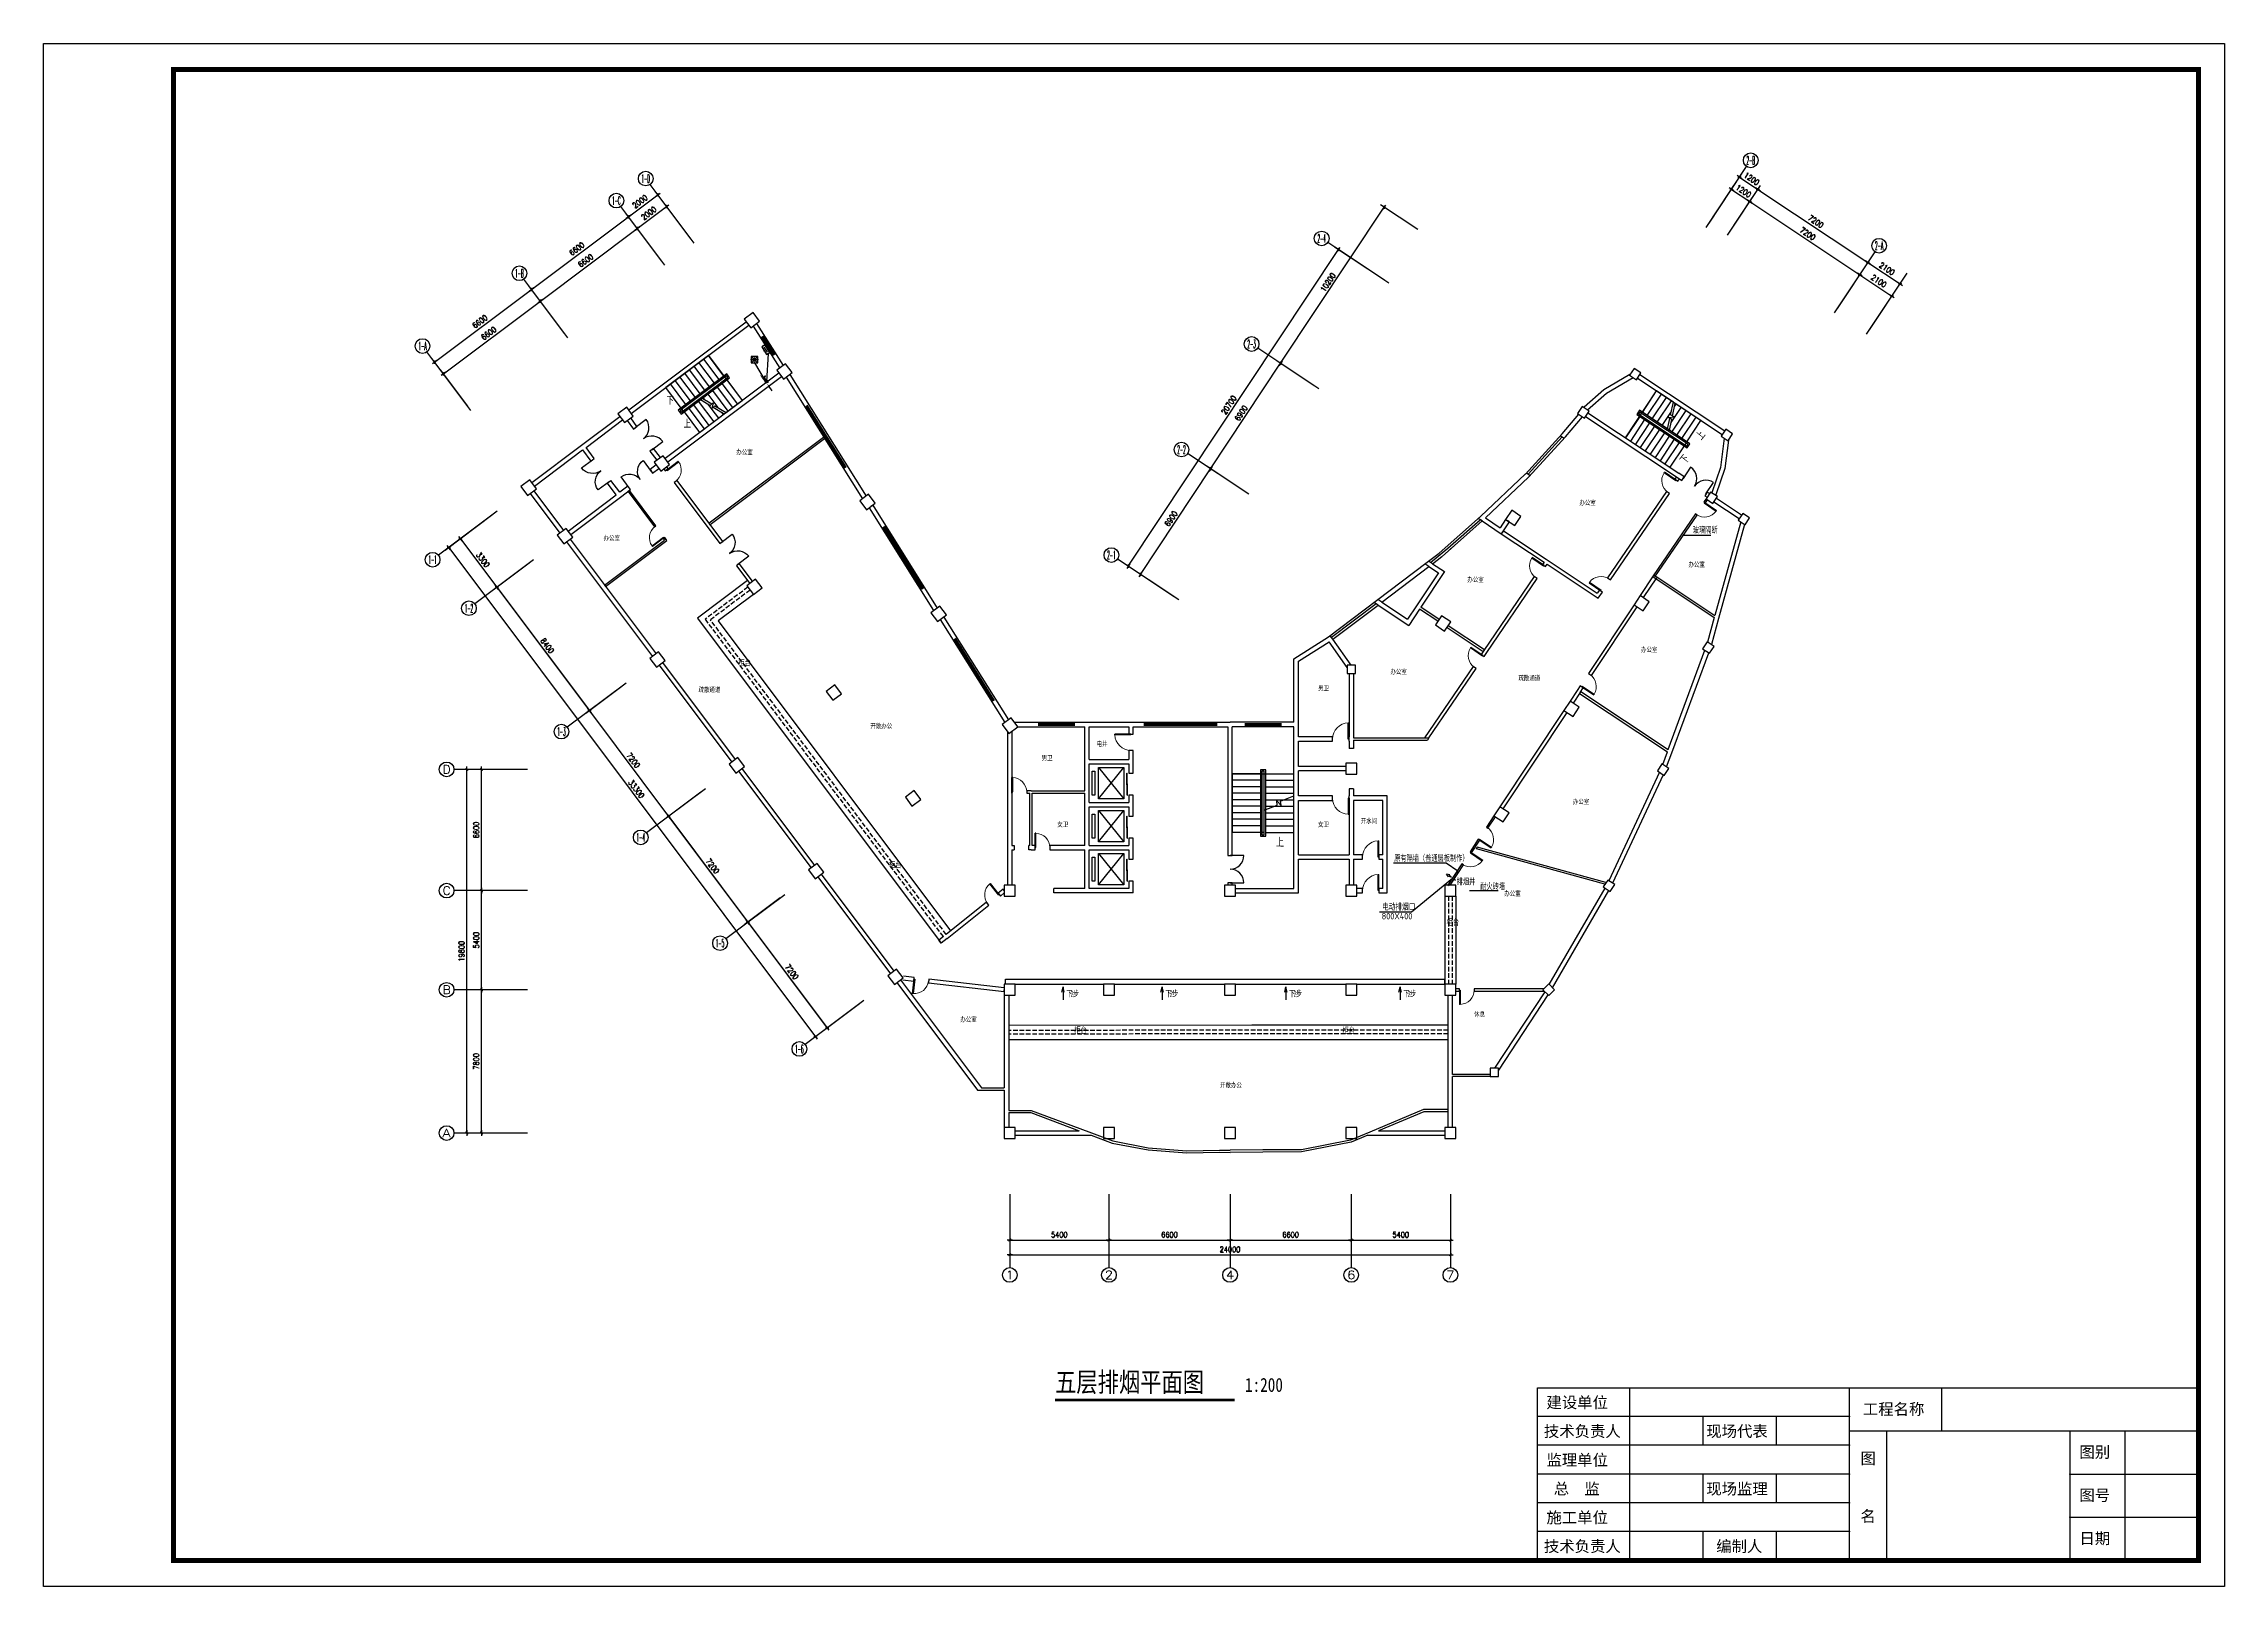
# Model space of a CAD drawing. Extents: x -149393 to 1177518, y -366685 to 296590.
# Drawn here: x 357449 to 476249, y -366143 to -282135 of the extents above; entities that cross this region are included whole.
import ezdxf
from ezdxf.enums import TextEntityAlignment as Align

# ---------------------------------------------------------------- set-up
doc = ezdxf.new("R2010")
doc.units = 0
doc.header["$LTSCALE"] = 1000
doc.header["$MEASUREMENT"] = 0
doc.linetypes.add('DASH', pattern=[0.35, 0.25, -0.1])
doc.linetypes.add('常规', pattern=[20, 10, 0, 10])
doc.layers.get('0').update_dxf_attribs({"linetype": 'CONTINUOUS'})
doc.layers.get('Defpoints').update_dxf_attribs({"linetype": 'CONTINUOUS'})
for name, color, linetype in [('AXIS', 3, 'CONTINUOUS'), ('AXIS_TEXT', 7, 'CONTINUOUS'), ('COLUMN', 9, 'CONTINUOUS'), ('DUCT-回风风口', 7, 'CONTINUOUS'), ('EQUIP-消防', 3, 'CONTINUOUS'), ('LWIRE', 4, 'CONTINUOUS'), ('PUB_TITLE', 253, 'CONTINUOUS'), ('STAIR', 2, 'CONTINUOUS'), ('TEL_SYMB', 3, 'CONTINUOUS'), ('TEL_TEXT', 7, 'CONTINUOUS'), ('TH_TEXT', 7, 'CONTINUOUS'), ('WALL', 9, 'CONTINUOUS'), ('WALL-MOVE', 6, 'CONTINUOUS'), ('WINDOW', 4, 'CONTINUOUS'), ('WIRE-应急', 60, '常规'), ('通风', 3, 'CONTINUOUS')]:
    doc.layers.add(name, color=color, linetype=linetype)
doc.styles.add('_TCH_AXIS', font='COMPLEX', dxfattribs={"bigfont": 'GBCBIG'})
doc.styles.add('_TCH_DIM', font='SIMPLEX', dxfattribs={"bigfont": 'GBCBIG'})
doc.styles.add('_TCH_DIM_T3', font='SIMPLEX', dxfattribs={"width": 0.705882, "bigfont": 'GBCBIG'})
doc.styles.add('_TEL_DIM', font='', dxfattribs={"width": 0.8, "height": 3.5})
doc.styles.add('COMPLEX', font='COMPLEX')
doc.styles.add('DIM_FONT', font='SIMPLEX.shx', dxfattribs={"width": 0.8})
doc.styles.get("Standard").update_dxf_attribs({"font": 'gbenor.shx', "bigfont": 'gbcbig.shx'})
doc.styles.add('宋体', font='')
doc.styles.add('样式 1', font='TSSDENG', dxfattribs={"width": 0.8, "height": 3000, "bigfont": 'TSSDCHN'})
doc.styles.get('_TEL_DIM').set_extended_font_data('SimSun')
doc.styles.get('宋体').set_extended_font_data('SimSun')
doc.dimstyles.new('_TCH_ARCH&&100', dxfattribs={"dimtxt": 297.5, "dimasz": 100, "dimexe": 250, "dimexo": 300, "dimgap": 126.25, "dimtad": 1, "dimdec": 0, "dimzin": 0, "dimdsep": 46, "dimtxsty": '_TCH_DIM_T3', "dimblk": 'ARCHTICK', "dimcen": 0.09, "dimclrt": 7, "dimazin": 2, "dimtfac": 1, "dimtdec": 0, "dimtix": 1, "dimtmove": 2, "dimatfit": 3, "dimfxl": 1, "dimtolj": 1, "dimtzin": 0, "dimarcsym": 0})
doc.dimstyles.new('DIMN', dxfattribs={"dimtxt": 300, "dimasz": 1, "dimexe": 250, "dimexo": 300, "dimgap": 150, "dimtad": 1, "dimdec": 0, "dimdsep": 46, "dimtxsty": 'DIM_FONT', "dimblk": '_DIMX', "dimcen": 2.5, "dimclrt": 7, "dimadec": 0, "dimazin": 0, "dimtfac": 1, "dimtdec": 0, "dimtix": 1, "dimtmove": 2, "dimatfit": 3, "dimldrblk": '_DIMX', "dimfxl": 1, "dimtolj": 1, "dimarcsym": 0})

# ---------------------------------------------------------------- blocks, each defined once
blk = doc.blocks.new('$TelecSys$00000079')
for p, q in [((0.7, 0.7), (0, 0)), ((0.1, 0.1), (0.1, 0.1)), ((-0.1, -0.1), (-0.1, -0.1))]:
    blk.add_line(p, q)
at = {"const_width": 0.142}
blk.add_lwpolyline([(-0.07, 0, 1), (0.07, 0, 1)], format="xyb", close=True, dxfattribs=at)
blk.add_solid([(0.63, 0.77), (0.77, 0.63), (1.15, 1.15)])
at = {"width": 0.8, "flags": 9}
blk.add_attdef('A', (0, 0), '', height=0.00002, dxfattribs=at)
blk = doc.blocks.new('$equip_U$00000427(cyc-PC)')
for p, q in [((-0.43, -0.43), (0.43, 0.43)), ((-0.43, 0.43), (0.43, -0.43))]:
    blk.add_line(p, q)
blk.add_lwpolyline([(-0.5, 0.5), (-0.5, -0.5), (0.5, -0.5), (0.5, 0.5)], close=True)
blk.add_circle((0, 0), 0.275)
for p in [(-0.5, 0), (0, 0.5), (0.5, 0), (0, -0.5)]:
    blk.add_point(p)
for points in [[(-0.24, 0.14), (0.24, 0.14), (-0.27, 0), (0.27, 0)], [(-0.24, -0.14), (0.24, -0.14), (-0.27, 0), (0.27, 0)], [(-0.14, 0.24), (0.14, 0.24), (-0.24, 0.14), (0.24, 0.14)], [(0, 0.27), (0, 0.27), (-0.14, 0.24), (0.14, 0.24)], [(-0.14, -0.24), (0.14, -0.24), (-0.24, -0.14), (0.24, -0.14)], [(0, -0.27), (0, -0.27), (-0.14, -0.24), (0.14, -0.24)]]:
    blk.add_solid(points)
at = {"color": 7, "style": '_TEL_DIM', "flags": 1}
blk.add_attdef('A', text='', height=0.00002, dxfattribs=at).set_placement((0, 0), align=Align.MIDDLE_CENTER)
blk = doc.blocks.new('$equip_U$00000423(cyc-PC)')
for p, q in [((0.15, 0.36), (0.63, 0.83)), ((0.63, 0.83), (0.77, 0.69))]:
    blk.add_line(p, q)
blk.add_circle((0, 0.21), 0.208)
for p in [(-0.21, 0.21), (-0.05, 0.4), (0, 0), (0.21, 0.21), (0.7, 0.76)]:
    blk.add_point(p)
for points in [[(-0.18, 0.31), (0.18, 0.31), (-0.21, 0.21), (0.21, 0.21)], [(-0.18, 0.1), (0.18, 0.1), (-0.21, 0.21), (0.21, 0.21)], [(-0.1, 0.39), (0.1, 0.39), (-0.18, 0.31), (0.18, 0.31)], [(-0.1, 0.03), (0.1, 0.03), (-0.18, 0.1), (0.18, 0.1)], [(0, 0.42), (0, 0.42), (-0.1, 0.39), (0.1, 0.39)], [(0, 0), (0, 0), (-0.1, 0.03), (0.1, 0.03)]]:
    blk.add_solid(points)
at = {"color": 7, "style": '_TEL_DIM', "flags": 1}
blk.add_attdef('A', text='', height=0.00002, dxfattribs=at).set_placement((0, 0), align=Align.MIDDLE_CENTER)
blk = doc.blocks.new('$equip_U$00000108(cyc-PC)')
for p, q in [((-0.72, 0.6), (-0.72, 0)), ((0.72, 0.6), (-0.72, 0.6)), ((-0.72, 0), (0.72, 0)), ((-0.48, 0.3), (0.48, 0.3)), ((0.72, 0), (0.72, 0.6))]:
    blk.add_line(p, q)
for p in [(-0.72, 0.3), (0, 0.6), (0, 0), (0.72, 0.3)]:
    blk.add_point(p)
blk.add_solid([(0.24, 0.23), (0.53, 0.3), (0.24, 0.37)])
at = {"color": 7, "style": '_TEL_DIM', "flags": 1}
blk.add_attdef('A', text='', height=0.00002, dxfattribs=at).set_placement((0, 0), align=Align.MIDDLE_CENTER)
blk = doc.blocks.new('$TelecSys$00000078')
for p, q in [((0.1, 0.1), (0.1, 0.1)), ((1.15, 1.15), (0.55, 0.55)), ((-0.1, -0.1), (-0.1, -0.1))]:
    blk.add_line(p, q)
at = {"const_width": 0.142}
blk.add_lwpolyline([(-0.07, 0, 1), (0.07, 0, 1)], format="xyb", close=True, dxfattribs=at)
blk.add_solid([(0.62, 0.48), (0.48, 0.62), (0.1, 0.1)])
at = {"width": 0.8, "flags": 9}
blk.add_attdef('A', (0, 0), '', height=0.00002, dxfattribs=at)
blk = doc.blocks.new('_DIMX')
blk.add_line((-150, 0), (150, 0))
at = {"const_width": 50}
blk.add_lwpolyline([(-70, -70), (70, 70)], dxfattribs=at)
blk = doc.blocks.new('$风口$00000098')
for p, q in [((0, 0), (-100, 0)), ((0, 200), (100, 200)), ((0, -200), (0, 200)), ((100, 250), (100, -250)), ((172, 0), (315, 0)), ((315, 31), (500, 0)), ((315, 31), (315, -31)), ((315, -31), (500, 0)), ((100, -200), (0, -200))]:
    blk.add_line(p, q)
blk = doc.blocks.new('_ArchTick')
at = {"color": 0, "linetype": 'ByBlock', "const_width": 0.4}
blk.add_lwpolyline([(-0.5, -0.5), (0.5, 0.5)], dxfattribs=at)
blk = doc.blocks.new('*D712')
at = {"layer": 'AXIS', "color": 0, "lineweight": -2, "transparency": 16777216}
for p, q in [((389790, -292201), (391390, -291001)), ((392710, -292761), (391240, -290801)), ((391110, -293961), (389640, -292001))]:
    blk.add_line(p, q, dxfattribs=at)
at = {"layer": 'Defpoints', "color": 0, "transparency": 16777216}
for p in [(391390, -291001), (392890, -293001), (391290, -294201)]:
    blk.add_point(p, dxfattribs=at)
at = {"layer": 'AXIS', "color": 0, "lineweight": -2, "transparency": 16777216, "xscale": 100, "yscale": 100, "zscale": 100}
for p, rotation in [((391390, -291001), 36.87000000000068), ((389790, -292201), 216.8700000000007)]:
    blk.add_blockref('_ArchTick', p, dxfattribs=dict(at, rotation=rotation))
at = {"layer": 'AXIS', "color": 7, "transparency": 16777216, "insert": (390425, -291381), "char_height": 297.5, "attachment_point": 5, "rotation": 36.87, "style": '_TCH_DIM_T3'}
blk.add_mtext('\\A1;2000', dxfattribs=at)
blk = doc.blocks.new('*D713')
at = {"layer": 'AXIS', "color": 0, "lineweight": -2, "transparency": 16777216}
for p, q in [((389310, -291561), (390910, -290361)), ((392710, -292761), (390760, -290161)), ((391110, -293961), (389160, -291361))]:
    blk.add_line(p, q, dxfattribs=at)
at = {"layer": 'Defpoints', "color": 0, "transparency": 16777216}
for p in [(390910, -290361), (392890, -293001), (391290, -294201)]:
    blk.add_point(p, dxfattribs=at)
at = {"layer": 'AXIS', "color": 0, "lineweight": -2, "transparency": 16777216, "xscale": 100, "yscale": 100, "zscale": 100}
for p, rotation in [((390910, -290361), 36.87000000000068), ((389310, -291561), 216.8700000000007)]:
    blk.add_blockref('_ArchTick', p, dxfattribs=dict(at, rotation=rotation))
at = {"layer": 'AXIS', "color": 7, "transparency": 16777216, "insert": (389945, -290741), "char_height": 297.5, "attachment_point": 5, "rotation": 36.87, "style": '_TCH_DIM_T3'}
blk.add_mtext('\\A1;2000', dxfattribs=at)
blk = doc.blocks.new('*D714')
at = {"layer": 'AXIS', "color": 0, "lineweight": -2, "transparency": 16777216}
for p, q in [((384510, -296161), (389790, -292201)), ((391110, -293961), (389640, -292001)), ((385830, -297921), (384360, -295961))]:
    blk.add_line(p, q, dxfattribs=at)
at = {"layer": 'Defpoints', "color": 0, "transparency": 16777216}
for p in [(389790, -292201), (391290, -294201), (386010, -298161)]:
    blk.add_point(p, dxfattribs=at)
at = {"layer": 'AXIS', "color": 0, "lineweight": -2, "transparency": 16777216, "xscale": 100, "yscale": 100, "zscale": 100}
for p, rotation in [((389790, -292201), 36.86999999999998), ((384510, -296161), 216.87)]:
    blk.add_blockref('_ArchTick', p, dxfattribs=dict(at, rotation=rotation))
at = {"layer": 'AXIS', "color": 7, "transparency": 16777216, "insert": (386985, -293961), "char_height": 297.5, "attachment_point": 5, "rotation": 36.87, "style": '_TCH_DIM_T3'}
blk.add_mtext('\\A1;6600', dxfattribs=at)
blk = doc.blocks.new('*D715')
at = {"layer": 'AXIS', "color": 0, "lineweight": -2, "transparency": 16777216}
for p, q in [((384030, -295521), (389310, -291561)), ((391110, -293961), (389160, -291361)), ((385830, -297921), (383880, -295321))]:
    blk.add_line(p, q, dxfattribs=at)
at = {"layer": 'Defpoints', "color": 0, "transparency": 16777216}
for p in [(389310, -291561), (391290, -294201), (386010, -298161)]:
    blk.add_point(p, dxfattribs=at)
at = {"layer": 'AXIS', "color": 0, "lineweight": -2, "transparency": 16777216, "xscale": 100, "yscale": 100, "zscale": 100}
for p, rotation in [((389310, -291561), 36.86999999999998), ((384030, -295521), 216.87)]:
    blk.add_blockref('_ArchTick', p, dxfattribs=dict(at, rotation=rotation))
at = {"layer": 'AXIS', "color": 7, "transparency": 16777216, "insert": (386505, -293321), "char_height": 297.5, "attachment_point": 5, "rotation": 36.87, "style": '_TCH_DIM_T3'}
blk.add_mtext('\\A1;6600', dxfattribs=at)
blk = doc.blocks.new('*D716')
at = {"layer": 'AXIS', "color": 0, "lineweight": -2, "transparency": 16777216}
for p, q in [((379230, -300121), (384510, -296161)), ((385830, -297921), (384360, -295961)), ((380550, -301881), (379080, -299921))]:
    blk.add_line(p, q, dxfattribs=at)
at = {"layer": 'Defpoints', "color": 0, "transparency": 16777216}
for p in [(384510, -296161), (386010, -298161), (380730, -302121)]:
    blk.add_point(p, dxfattribs=at)
at = {"layer": 'AXIS', "color": 0, "lineweight": -2, "transparency": 16777216, "xscale": 100, "yscale": 100, "zscale": 100}
for p, rotation in [((384510, -296161), 36.86999999999937), ((379230, -300121), 216.8699999999994)]:
    blk.add_blockref('_ArchTick', p, dxfattribs=dict(at, rotation=rotation))
at = {"layer": 'AXIS', "color": 7, "transparency": 16777216, "insert": (381705, -297921), "char_height": 297.5, "attachment_point": 5, "rotation": 36.87, "style": '_TCH_DIM_T3'}
blk.add_mtext('\\A1;6600', dxfattribs=at)
blk = doc.blocks.new('*D717')
at = {"layer": 'AXIS', "color": 0, "lineweight": -2, "transparency": 16777216}
for p, q in [((378750, -299481), (384030, -295521)), ((385830, -297921), (383880, -295321)), ((380550, -301881), (378600, -299281))]:
    blk.add_line(p, q, dxfattribs=at)
at = {"layer": 'Defpoints', "color": 0, "transparency": 16777216}
for p in [(384030, -295521), (386010, -298161), (380730, -302121)]:
    blk.add_point(p, dxfattribs=at)
at = {"layer": 'AXIS', "color": 0, "lineweight": -2, "transparency": 16777216, "xscale": 100, "yscale": 100, "zscale": 100}
for p, rotation in [((384030, -295521), 36.86999999999977), ((378750, -299481), 216.8699999999998)]:
    blk.add_blockref('_ArchTick', p, dxfattribs=dict(at, rotation=rotation))
at = {"layer": 'AXIS', "color": 7, "transparency": 16777216, "insert": (381225, -297281), "char_height": 297.5, "attachment_point": 5, "rotation": 36.87, "style": '_TCH_DIM_T3'}
blk.add_mtext('\\A1;6600', dxfattribs=at)
blk = doc.blocks.new('*D718')
at = {"layer": 'AXIS', "color": 0, "lineweight": -2, "transparency": 16777216}
for p, q in [((455172, -296553), (456528, -294512)), ((456389, -294720), (458138, -295882)), ((456921, -297715), (458277, -295674))]:
    blk.add_line(p, q, dxfattribs=at)
at = {"layer": 'Defpoints', "color": 0, "transparency": 16777216}
for p in [(455006, -296802), (458138, -295882), (456755, -297965)]:
    blk.add_point(p, dxfattribs=at)
at = {"layer": 'AXIS', "color": 0, "lineweight": -2, "transparency": 16777216, "xscale": 100, "yscale": 100, "zscale": 100}
for p, rotation in [((456389, -294720), 146.4000000000005), ((458138, -295882), 326.4000000000005)]:
    blk.add_blockref('_ArchTick', p, dxfattribs=dict(at, rotation=rotation))
at = {"layer": 'AXIS', "color": 7, "transparency": 16777216, "insert": (457416, -295072), "char_height": 297.5, "attachment_point": 5, "rotation": 326.4, "style": '_TCH_DIM_T3'}
blk.add_mtext('\\A1;2100', dxfattribs=at)
blk = doc.blocks.new('*D719')
at = {"layer": 'AXIS', "color": 0, "lineweight": -2, "transparency": 16777216}
for p, q in [((455172, -296553), (456970, -293846)), ((456832, -294054), (458581, -295216)), ((456921, -297715), (458719, -295008))]:
    blk.add_line(p, q, dxfattribs=at)
at = {"layer": 'Defpoints', "color": 0, "transparency": 16777216}
for p in [(458581, -295216), (455006, -296802), (456755, -297965)]:
    blk.add_point(p, dxfattribs=at)
at = {"layer": 'AXIS', "color": 0, "lineweight": -2, "transparency": 16777216, "xscale": 100, "yscale": 100, "zscale": 100}
for p, rotation in [((456832, -294054), 146.4000000000023), ((458581, -295216), 326.4000000000023)]:
    blk.add_blockref('_ArchTick', p, dxfattribs=dict(at, rotation=rotation))
at = {"layer": 'AXIS', "color": 7, "transparency": 16777216, "insert": (457859, -294406), "char_height": 297.5, "attachment_point": 5, "rotation": 326.4, "style": '_TCH_DIM_T3'}
blk.add_mtext('\\A1;2100', dxfattribs=at)
blk = doc.blocks.new('*D720')
at = {"layer": 'AXIS', "color": 0, "lineweight": -2, "transparency": 16777216}
for p, q in [((449175, -292568), (450531, -290527)), ((450392, -290736), (456389, -294720)), ((455172, -296553), (456528, -294512))]:
    blk.add_line(p, q, dxfattribs=at)
at = {"layer": 'Defpoints', "color": 0, "transparency": 16777216}
for p in [(449009, -292818), (456389, -294720), (455006, -296802)]:
    blk.add_point(p, dxfattribs=at)
at = {"layer": 'AXIS', "color": 0, "lineweight": -2, "transparency": 16777216, "xscale": 100, "yscale": 100, "zscale": 100}
for p, rotation in [((450392, -290736), 146.3999999999997), ((456389, -294720), 326.3999999999997)]:
    blk.add_blockref('_ArchTick', p, dxfattribs=dict(at, rotation=rotation))
at = {"layer": 'AXIS', "color": 7, "transparency": 16777216, "insert": (453543, -292499), "char_height": 297.5, "attachment_point": 5, "rotation": 326.4, "style": '_TCH_DIM_T3'}
blk.add_mtext('\\A1;7200', dxfattribs=at)
blk = doc.blocks.new('*D721')
at = {"layer": 'AXIS', "color": 0, "lineweight": -2, "transparency": 16777216}
for p, q in [((449175, -292568), (450973, -289861)), ((450835, -290069), (456832, -294054)), ((455172, -296553), (456970, -293846))]:
    blk.add_line(p, q, dxfattribs=at)
at = {"layer": 'Defpoints', "color": 0, "transparency": 16777216}
for p in [(449009, -292818), (456832, -294054), (455006, -296802)]:
    blk.add_point(p, dxfattribs=at)
at = {"layer": 'AXIS', "color": 0, "lineweight": -2, "transparency": 16777216, "xscale": 100, "yscale": 100, "zscale": 100}
for p, rotation in [((450835, -290069), 146.3999999999997), ((456832, -294054), 326.3999999999997)]:
    blk.add_blockref('_ArchTick', p, dxfattribs=dict(at, rotation=rotation))
at = {"layer": 'AXIS', "color": 7, "transparency": 16777216, "insert": (453986, -291833), "char_height": 297.5, "attachment_point": 5, "rotation": 326.4, "style": '_TCH_DIM_T3'}
blk.add_mtext('\\A1;7200', dxfattribs=at)
blk = doc.blocks.new('*D722')
at = {"layer": 'AXIS', "color": 0, "lineweight": -2, "transparency": 16777216}
for p, q in [((448175, -291904), (449531, -289863)), ((449175, -292568), (450531, -290527)), ((449393, -290072), (450392, -290736))]:
    blk.add_line(p, q, dxfattribs=at)
at = {"layer": 'Defpoints', "color": 0, "transparency": 16777216}
for p in [(450392, -290736), (448009, -292154), (449009, -292818)]:
    blk.add_point(p, dxfattribs=at)
at = {"layer": 'AXIS', "color": 0, "lineweight": -2, "transparency": 16777216, "xscale": 100, "yscale": 100, "zscale": 100}
for p, rotation in [((449393, -290072), 146.4000000000012), ((450392, -290736), 326.4000000000012)]:
    blk.add_blockref('_ArchTick', p, dxfattribs=dict(at, rotation=rotation))
at = {"layer": 'AXIS', "color": 7, "transparency": 16777216, "insert": (450045, -290175), "char_height": 297.5, "attachment_point": 5, "rotation": 326.4, "style": '_TCH_DIM_T3'}
blk.add_mtext('\\A1;1200', dxfattribs=at)
blk = doc.blocks.new('*D723')
at = {"layer": 'AXIS', "color": 0, "lineweight": -2, "transparency": 16777216}
for p, q in [((448175, -291904), (449974, -289197)), ((449175, -292568), (450973, -289861)), ((449835, -289405), (450835, -290069))]:
    blk.add_line(p, q, dxfattribs=at)
at = {"layer": 'Defpoints', "color": 0, "transparency": 16777216}
for p in [(450835, -290069), (448009, -292154), (449009, -292818)]:
    blk.add_point(p, dxfattribs=at)
at = {"layer": 'AXIS', "color": 0, "lineweight": -2, "transparency": 16777216, "xscale": 100, "yscale": 100, "zscale": 100}
for p, rotation in [((449835, -289405), 146.4000000000012), ((450835, -290069), 326.4000000000012)]:
    blk.add_blockref('_ArchTick', p, dxfattribs=dict(at, rotation=rotation))
at = {"layer": 'AXIS', "color": 7, "transparency": 16777216, "insert": (450487, -289508), "char_height": 297.5, "attachment_point": 5, "rotation": 326.4, "style": '_TCH_DIM_T3'}
blk.add_mtext('\\A1;1200', dxfattribs=at)
blk = doc.blocks.new('*D724')
at = {"layer": 'AXIS', "color": 0, "lineweight": -2, "transparency": 16777216}
for p, q in [((424836, -299543), (430481, -291047)), ((432314, -292264), (430273, -290908)), ((426669, -300760), (424628, -299404))]:
    blk.add_line(p, q, dxfattribs=at)
at = {"layer": 'Defpoints', "color": 0, "transparency": 16777216}
for p in [(430481, -291047), (432563, -292430), (426919, -300926)]:
    blk.add_point(p, dxfattribs=at)
at = {"layer": 'AXIS', "color": 0, "lineweight": -2, "transparency": 16777216, "xscale": 100, "yscale": 100, "zscale": 100}
for p, rotation in [((430481, -291047), 56.39999999999981), ((424836, -299543), 236.3999999999998)]:
    blk.add_blockref('_ArchTick', p, dxfattribs=dict(at, rotation=rotation))
at = {"layer": 'AXIS', "color": 7, "transparency": 16777216, "insert": (427430, -295143), "char_height": 297.5, "attachment_point": 5, "rotation": 56.4, "style": '_TCH_DIM_T3'}
blk.add_mtext('\\A1;10200', dxfattribs=at)
blk = doc.blocks.new('*D725')
at = {"layer": 'AXIS', "color": 0, "lineweight": -2, "transparency": 16777216}
for p, q in [((421018, -305290), (424836, -299543)), ((426669, -300760), (424628, -299404)), ((422851, -306507), (420810, -305151))]:
    blk.add_line(p, q, dxfattribs=at)
at = {"layer": 'Defpoints', "color": 0, "transparency": 16777216}
for p in [(424836, -299543), (426919, -300926), (423100, -306673)]:
    blk.add_point(p, dxfattribs=at)
at = {"layer": 'AXIS', "color": 0, "lineweight": -2, "transparency": 16777216, "xscale": 100, "yscale": 100, "zscale": 100}
for p, rotation in [((424836, -299543), 56.40000000000044), ((421018, -305290), 236.4000000000005)]:
    blk.add_blockref('_ArchTick', p, dxfattribs=dict(at, rotation=rotation))
at = {"layer": 'AXIS', "color": 7, "transparency": 16777216, "insert": (422698, -302264), "char_height": 297.5, "attachment_point": 5, "rotation": 56.4, "style": '_TCH_DIM_T3'}
blk.add_mtext('\\A1;6900', dxfattribs=at)
blk = doc.blocks.new('*D726')
at = {"layer": 'AXIS', "color": 0, "lineweight": -2, "transparency": 16777216}
for p, q in [((417200, -311037), (421018, -305290)), ((422851, -306507), (420810, -305151)), ((419032, -312254), (416991, -310899))]:
    blk.add_line(p, q, dxfattribs=at)
at = {"layer": 'Defpoints', "color": 0, "transparency": 16777216}
for p in [(421018, -305290), (423100, -306673), (419282, -312420)]:
    blk.add_point(p, dxfattribs=at)
at = {"layer": 'AXIS', "color": 0, "lineweight": -2, "transparency": 16777216, "xscale": 100, "yscale": 100, "zscale": 100}
for p, rotation in [((421018, -305290), 56.40000000000044), ((417200, -311037), 236.4000000000005)]:
    blk.add_blockref('_ArchTick', p, dxfattribs=dict(at, rotation=rotation))
at = {"layer": 'AXIS', "color": 7, "transparency": 16777216, "insert": (418880, -308011), "char_height": 297.5, "attachment_point": 5, "rotation": 56.4, "style": '_TCH_DIM_T3'}
blk.add_mtext('\\A1;6900', dxfattribs=at)
blk = doc.blocks.new('*D727')
at = {"layer": 'AXIS', "color": 0, "lineweight": -2, "transparency": 16777216}
for p, q in [((416533, -310594), (427989, -293353)), ((430487, -295013), (427780, -293214)), ((419032, -312254), (416325, -310456))]:
    blk.add_line(p, q, dxfattribs=at)
at = {"layer": 'Defpoints', "color": 0, "transparency": 16777216}
for p in [(427989, -293353), (430737, -295179), (419282, -312420)]:
    blk.add_point(p, dxfattribs=at)
at = {"layer": 'AXIS', "color": 0, "lineweight": -2, "transparency": 16777216, "xscale": 100, "yscale": 100, "zscale": 100}
for p, rotation in [((427989, -293353), 56.39999999999999), ((416533, -310594), 236.4)]:
    blk.add_blockref('_ArchTick', p, dxfattribs=dict(at, rotation=rotation))
at = {"layer": 'AXIS', "color": 7, "transparency": 16777216, "insert": (422032, -301821), "char_height": 297.5, "attachment_point": 5, "rotation": 56.4, "style": '_TCH_DIM_T3'}
blk.add_mtext('\\A1;20700', dxfattribs=at)
blk = doc.blocks.new('*D728')
at = {"layer": 'AXIS', "color": 0, "lineweight": -2, "transparency": 16777216}
for p, q in [((388939, -317138), (386979, -318608)), ((387179, -318458), (391499, -324218)), ((393259, -322898), (391299, -324368))]:
    blk.add_line(p, q, dxfattribs=at)
at = {"layer": 'Defpoints', "color": 0, "transparency": 16777216}
for p in [(389179, -316958), (393499, -322718), (391499, -324218)]:
    blk.add_point(p, dxfattribs=at)
at = {"layer": 'AXIS', "color": 0, "lineweight": -2, "transparency": 16777216, "xscale": 100, "yscale": 100, "zscale": 100}
for p, rotation in [((387179, -318458), 126.8700000000012), ((391499, -324218), 306.8700000000013)]:
    blk.add_blockref('_ArchTick', p, dxfattribs=dict(at, rotation=rotation))
at = {"layer": 'AXIS', "color": 7, "transparency": 16777216, "insert": (389559, -321173), "char_height": 297.5, "attachment_point": 5, "rotation": 306.87, "style": '_TCH_DIM_T3'}
blk.add_mtext('\\A1;7200', dxfattribs=at)
blk = doc.blocks.new('*D729')
at = {"layer": 'AXIS', "color": 0, "lineweight": -2, "transparency": 16777216}
for p, q in [((397579, -328658), (395619, -330128)), ((395819, -329978), (400139, -335738)), ((401899, -334418), (399939, -335888))]:
    blk.add_line(p, q, dxfattribs=at)
at = {"layer": 'Defpoints', "color": 0, "transparency": 16777216}
for p in [(397819, -328478), (402139, -334238), (400139, -335738)]:
    blk.add_point(p, dxfattribs=at)
at = {"layer": 'AXIS', "color": 0, "lineweight": -2, "transparency": 16777216, "xscale": 100, "yscale": 100, "zscale": 100}
for p, rotation in [((395819, -329978), 126.8700000000012), ((400139, -335738), 306.8700000000013)]:
    blk.add_blockref('_ArchTick', p, dxfattribs=dict(at, rotation=rotation))
at = {"layer": 'AXIS', "color": 7, "transparency": 16777216, "insert": (398199, -332693), "char_height": 297.5, "attachment_point": 5, "rotation": 306.87, "style": '_TCH_DIM_T3'}
blk.add_mtext('\\A1;7200', dxfattribs=at)
blk = doc.blocks.new('*D730')
at = {"layer": 'AXIS', "color": 0, "lineweight": -2, "transparency": 16777216}
for p, q in [((381919, -307778), (379319, -309728)), ((379519, -309578), (399499, -336218)), ((401899, -334418), (399299, -336368))]:
    blk.add_line(p, q, dxfattribs=at)
at = {"layer": 'Defpoints', "color": 0, "transparency": 16777216}
for p in [(382159, -307598), (402139, -334238), (399499, -336218)]:
    blk.add_point(p, dxfattribs=at)
at = {"layer": 'AXIS', "color": 0, "lineweight": -2, "transparency": 16777216, "xscale": 100, "yscale": 100, "zscale": 100}
for p, rotation in [((379519, -309578), 126.8700000000008), ((399499, -336218), 306.8700000000008)]:
    blk.add_blockref('_ArchTick', p, dxfattribs=dict(at, rotation=rotation))
at = {"layer": 'AXIS', "color": 7, "transparency": 16777216, "insert": (389729, -322733), "char_height": 297.5, "attachment_point": 5, "rotation": 306.87, "style": '_TCH_DIM_T3'}
blk.add_mtext('\\A1;33300', dxfattribs=at)
blk = doc.blocks.new('*D731')
at = {"layer": 'AXIS', "color": 0, "lineweight": -2, "transparency": 16777216}
for p, q in [((393259, -322898), (391299, -324368)), ((391499, -324218), (395819, -329978)), ((397579, -328658), (395619, -330128))]:
    blk.add_line(p, q, dxfattribs=at)
at = {"layer": 'Defpoints', "color": 0, "transparency": 16777216}
for p in [(393499, -322718), (397819, -328478), (395819, -329978)]:
    blk.add_point(p, dxfattribs=at)
at = {"layer": 'AXIS', "color": 0, "lineweight": -2, "transparency": 16777216, "xscale": 100, "yscale": 100, "zscale": 100}
for p, rotation in [((391499, -324218), 126.8700000000005), ((395819, -329978), 306.8700000000005)]:
    blk.add_blockref('_ArchTick', p, dxfattribs=dict(at, rotation=rotation))
at = {"layer": 'AXIS', "color": 7, "transparency": 16777216, "insert": (393879, -326933), "char_height": 297.5, "attachment_point": 5, "rotation": 306.87, "style": '_TCH_DIM_T3'}
blk.add_mtext('\\A1;7200', dxfattribs=at)
blk = doc.blocks.new('*D732')
at = {"layer": 'AXIS', "color": 0, "lineweight": -2, "transparency": 16777216}
for p, q in [((383899, -310418), (381939, -311888)), ((382139, -311738), (387179, -318458)), ((388939, -317138), (386979, -318608))]:
    blk.add_line(p, q, dxfattribs=at)
at = {"layer": 'Defpoints', "color": 0, "transparency": 16777216}
for p in [(384139, -310238), (389179, -316958), (387179, -318458)]:
    blk.add_point(p, dxfattribs=at)
at = {"layer": 'AXIS', "color": 0, "lineweight": -2, "transparency": 16777216, "xscale": 100, "yscale": 100, "zscale": 100}
for p, rotation in [((382139, -311738), 126.8700000000008), ((387179, -318458), 306.8700000000008)]:
    blk.add_blockref('_ArchTick', p, dxfattribs=dict(at, rotation=rotation))
at = {"layer": 'AXIS', "color": 7, "transparency": 16777216, "insert": (384879, -314933), "char_height": 297.5, "attachment_point": 5, "rotation": 306.87, "style": '_TCH_DIM_T3'}
blk.add_mtext('\\A1;8400', dxfattribs=at)
blk = doc.blocks.new('*D733')
at = {"layer": 'AXIS', "color": 0, "lineweight": -2, "transparency": 16777216}
for p, q in [((381919, -307778), (379959, -309248)), ((380159, -309098), (382139, -311738)), ((383899, -310418), (381939, -311888))]:
    blk.add_line(p, q, dxfattribs=at)
at = {"layer": 'Defpoints', "color": 0, "transparency": 16777216}
for p in [(382159, -307598), (384139, -310238), (382139, -311738)]:
    blk.add_point(p, dxfattribs=at)
at = {"layer": 'AXIS', "color": 0, "lineweight": -2, "transparency": 16777216, "xscale": 100, "yscale": 100, "zscale": 100}
for p, rotation in [((380159, -309098), 126.8700000000016), ((382139, -311738), 306.8700000000015)]:
    blk.add_blockref('_ArchTick', p, dxfattribs=dict(at, rotation=rotation))
at = {"layer": 'AXIS', "color": 7, "transparency": 16777216, "insert": (381369, -310253), "char_height": 297.5, "attachment_point": 5, "rotation": 306.87, "style": '_TCH_DIM_T3'}
blk.add_mtext('\\A1;3300', dxfattribs=at)
blk = doc.blocks.new('*D734')
at = {"layer": 'AXIS', "color": 0, "lineweight": -2, "transparency": 16777216}
for p, q in [((422082, -345083), (422082, -347533)), ((428682, -345083), (428682, -347533)), ((422082, -347283), (428682, -347283))]:
    blk.add_line(p, q, dxfattribs=at)
at = {"layer": 'Defpoints', "color": 0, "transparency": 16777216}
for p in [(422082, -344783), (428682, -344783), (428682, -347283)]:
    blk.add_point(p, dxfattribs=at)
at = {"layer": 'AXIS', "color": 0, "lineweight": -2, "transparency": 16777216, "xscale": 100, "yscale": 100, "zscale": 100, "rotation": 180}
blk.add_blockref('_ArchTick', (422082, -347283), dxfattribs=at)
at = {"layer": 'AXIS', "color": 0, "lineweight": -2, "transparency": 16777216, "xscale": 100, "yscale": 100, "zscale": 100}
blk.add_blockref('_ArchTick', (428682, -347283), dxfattribs=at)
at = {"layer": 'AXIS', "color": 7, "transparency": 16777216, "insert": (425382, -347008), "char_height": 297.5, "attachment_point": 5, "style": '_TCH_DIM_T3'}
blk.add_mtext('\\A1;6600', dxfattribs=at)
blk = doc.blocks.new('*D735')
at = {"layer": 'AXIS', "color": 0, "lineweight": -2, "transparency": 16777216}
for p, q in [((428682, -345083), (428682, -347533)), ((434082, -345083), (434082, -347533)), ((428682, -347283), (434082, -347283))]:
    blk.add_line(p, q, dxfattribs=at)
at = {"layer": 'Defpoints', "color": 0, "transparency": 16777216}
for p in [(428682, -344783), (434082, -344783), (434082, -347283)]:
    blk.add_point(p, dxfattribs=at)
at = {"layer": 'AXIS', "color": 0, "lineweight": -2, "transparency": 16777216, "xscale": 100, "yscale": 100, "zscale": 100, "rotation": 180}
blk.add_blockref('_ArchTick', (428682, -347283), dxfattribs=at)
at = {"layer": 'AXIS', "color": 0, "lineweight": -2, "transparency": 16777216, "xscale": 100, "yscale": 100, "zscale": 100}
blk.add_blockref('_ArchTick', (434082, -347283), dxfattribs=at)
at = {"layer": 'AXIS', "color": 7, "transparency": 16777216, "insert": (431382, -347008), "char_height": 297.5, "attachment_point": 5, "style": '_TCH_DIM_T3'}
blk.add_mtext('\\A1;5400', dxfattribs=at)
blk = doc.blocks.new('*D736')
at = {"layer": 'AXIS', "color": 0, "lineweight": -2, "transparency": 16777216}
for p, q in [((415482, -345083), (415482, -347533)), ((422082, -345083), (422082, -347533)), ((415482, -347283), (422082, -347283))]:
    blk.add_line(p, q, dxfattribs=at)
at = {"layer": 'Defpoints', "color": 0, "transparency": 16777216}
for p in [(415482, -344783), (422082, -344783), (422082, -347283)]:
    blk.add_point(p, dxfattribs=at)
at = {"layer": 'AXIS', "color": 0, "lineweight": -2, "transparency": 16777216, "xscale": 100, "yscale": 100, "zscale": 100, "rotation": 180}
blk.add_blockref('_ArchTick', (415482, -347283), dxfattribs=at)
at = {"layer": 'AXIS', "color": 0, "lineweight": -2, "transparency": 16777216, "xscale": 100, "yscale": 100, "zscale": 100}
blk.add_blockref('_ArchTick', (422082, -347283), dxfattribs=at)
at = {"layer": 'AXIS', "color": 7, "transparency": 16777216, "insert": (418782, -347008), "char_height": 297.5, "attachment_point": 5, "style": '_TCH_DIM_T3'}
blk.add_mtext('\\A1;6600', dxfattribs=at)
blk = doc.blocks.new('*D737')
at = {"layer": 'AXIS', "color": 0, "lineweight": -2, "transparency": 16777216}
for p, q in [((410082, -345083), (410082, -347533)), ((415482, -345083), (415482, -347533)), ((410082, -347283), (415482, -347283))]:
    blk.add_line(p, q, dxfattribs=at)
at = {"layer": 'Defpoints', "color": 0, "transparency": 16777216}
for p in [(410082, -344783), (415482, -344783), (415482, -347283)]:
    blk.add_point(p, dxfattribs=at)
at = {"layer": 'AXIS', "color": 0, "lineweight": -2, "transparency": 16777216, "xscale": 100, "yscale": 100, "zscale": 100, "rotation": 180}
blk.add_blockref('_ArchTick', (410082, -347283), dxfattribs=at)
at = {"layer": 'AXIS', "color": 0, "lineweight": -2, "transparency": 16777216, "xscale": 100, "yscale": 100, "zscale": 100}
blk.add_blockref('_ArchTick', (415482, -347283), dxfattribs=at)
at = {"layer": 'AXIS', "color": 7, "transparency": 16777216, "insert": (412782, -347008), "char_height": 297.5, "attachment_point": 5, "style": '_TCH_DIM_T3'}
blk.add_mtext('\\A1;5400', dxfattribs=at)
blk = doc.blocks.new('*D738')
at = {"layer": 'AXIS', "color": 0, "lineweight": -2, "transparency": 16777216}
for p, q in [((410082, -345083), (410082, -348333)), ((434082, -345083), (434082, -348333)), ((410082, -348083), (434082, -348083))]:
    blk.add_line(p, q, dxfattribs=at)
at = {"layer": 'Defpoints', "color": 0, "transparency": 16777216}
for p in [(410082, -344783), (434082, -344783), (434082, -348083)]:
    blk.add_point(p, dxfattribs=at)
at = {"layer": 'AXIS', "color": 0, "lineweight": -2, "transparency": 16777216, "xscale": 100, "yscale": 100, "zscale": 100, "rotation": 180}
blk.add_blockref('_ArchTick', (410082, -348083), dxfattribs=at)
at = {"layer": 'AXIS', "color": 0, "lineweight": -2, "transparency": 16777216, "xscale": 100, "yscale": 100, "zscale": 100}
blk.add_blockref('_ArchTick', (434082, -348083), dxfattribs=at)
at = {"layer": 'AXIS', "color": 7, "transparency": 16777216, "insert": (422082, -347808), "char_height": 297.5, "attachment_point": 5, "style": '_TCH_DIM_T3'}
blk.add_mtext('\\A1;24000', dxfattribs=at)
blk = doc.blocks.new('*D739')
at = {"layer": 'AXIS', "color": 0, "lineweight": -2, "transparency": 16777216}
for p, q in [((383504, -333657), (381054, -333657)), ((381304, -341457), (381304, -333657)), ((383504, -341457), (381054, -341457))]:
    blk.add_line(p, q, dxfattribs=at)
at = {"layer": 'Defpoints', "color": 0, "transparency": 16777216}
for p in [(381304, -333657), (383804, -333657), (383804, -341457)]:
    blk.add_point(p, dxfattribs=at)
at = {"layer": 'AXIS', "color": 0, "lineweight": -2, "transparency": 16777216, "xscale": 100, "yscale": 100, "zscale": 100}
for p, rotation in [((381304, -333657), 90), ((381304, -341457), 270)]:
    blk.add_blockref('_ArchTick', p, dxfattribs=dict(at, rotation=rotation))
at = {"layer": 'AXIS', "color": 7, "transparency": 16777216, "insert": (381029, -337557), "char_height": 297.5, "attachment_point": 5, "rotation": 90, "style": '_TCH_DIM_T3'}
blk.add_mtext('\\A1;7800', dxfattribs=at)
blk = doc.blocks.new('*D740')
at = {"layer": 'AXIS', "color": 0, "lineweight": -2, "transparency": 16777216}
for p, q in [((383204, -321657), (380254, -321657)), ((380504, -341457), (380504, -321657)), ((383204, -341457), (380254, -341457))]:
    blk.add_line(p, q, dxfattribs=at)
at = {"layer": 'Defpoints', "color": 0, "transparency": 16777216}
for p in [(380504, -321657), (383504, -321657), (383504, -341457)]:
    blk.add_point(p, dxfattribs=at)
at = {"layer": 'AXIS', "color": 0, "lineweight": -2, "transparency": 16777216, "xscale": 100, "yscale": 100, "zscale": 100}
for p, rotation in [((380504, -321657), 90), ((380504, -341457), 270)]:
    blk.add_blockref('_ArchTick', p, dxfattribs=dict(at, rotation=rotation))
at = {"layer": 'AXIS', "color": 7, "transparency": 16777216, "insert": (380229, -331557), "char_height": 297.5, "attachment_point": 5, "rotation": 90, "style": '_TCH_DIM_T3'}
blk.add_mtext('\\A1;19800', dxfattribs=at)
blk = doc.blocks.new('*D741')
at = {"layer": 'AXIS', "color": 0, "lineweight": -2, "transparency": 16777216}
for p, q in [((383504, -328257), (381054, -328257)), ((381304, -333657), (381304, -328257)), ((383504, -333657), (381054, -333657))]:
    blk.add_line(p, q, dxfattribs=at)
at = {"layer": 'Defpoints', "color": 0, "transparency": 16777216}
for p in [(381304, -328257), (383804, -328257), (383804, -333657)]:
    blk.add_point(p, dxfattribs=at)
at = {"layer": 'AXIS', "color": 0, "lineweight": -2, "transparency": 16777216, "xscale": 100, "yscale": 100, "zscale": 100}
for p, rotation in [((381304, -328257), 90), ((381304, -333657), 270)]:
    blk.add_blockref('_ArchTick', p, dxfattribs=dict(at, rotation=rotation))
at = {"layer": 'AXIS', "color": 7, "transparency": 16777216, "insert": (381029, -330957), "char_height": 297.5, "attachment_point": 5, "rotation": 90, "style": '_TCH_DIM_T3'}
blk.add_mtext('\\A1;5400', dxfattribs=at)
blk = doc.blocks.new('*D742')
at = {"layer": 'AXIS', "color": 0, "lineweight": -2, "transparency": 16777216}
for p, q in [((383504, -321657), (381054, -321657)), ((381304, -328257), (381304, -321657)), ((383504, -328257), (381054, -328257))]:
    blk.add_line(p, q, dxfattribs=at)
at = {"layer": 'Defpoints', "color": 0, "transparency": 16777216}
for p in [(381304, -321657), (383804, -321657), (383804, -328257)]:
    blk.add_point(p, dxfattribs=at)
at = {"layer": 'AXIS', "color": 0, "lineweight": -2, "transparency": 16777216, "xscale": 100, "yscale": 100, "zscale": 100}
for p, rotation in [((381304, -321657), 90), ((381304, -328257), 270)]:
    blk.add_blockref('_ArchTick', p, dxfattribs=dict(at, rotation=rotation))
at = {"layer": 'AXIS', "color": 7, "transparency": 16777216, "insert": (381029, -324957), "char_height": 297.5, "attachment_point": 5, "rotation": 90, "style": '_TCH_DIM_T3'}
blk.add_mtext('\\A1;6600', dxfattribs=at)
blk = doc.blocks.new('_FZHK')
blk.add_lwpolyline([(-0.5, -0.5), (0.5, -0.5), (0.5, 0.5), (-0.5, 0.5)], close=True)
blk = doc.blocks.new('_AXISO')
blk.add_circle((0, 0), 0.5)
at = {"layer": 'AXIS_TEXT', "style": 'COMPLEX', "width": 1.041667}
blk.add_attdef('A', text='', height=0.56, dxfattribs=at).set_placement((-0.25, -0.28), (0.25, -0.28), align=Align.FIT)
blk = doc.blocks.new('$TCHSYS$DOOR2D')
for p, q in [((0.45, 0.975), (0.5, 0.975)), ((0.45, 0), (0.45, 0.975)), ((0.5, 0), (0.45, 0)), ((0.5, 0), (0.5, 0.975))]:
    blk.add_line(p, q)
at = {"lineweight": 13}
blk.add_arc((0.475, 0), 0.975, 91.46928, 180, dxfattribs=at)
blk = doc.blocks.new('$DorLib2D$00000029')
for p, q in [((-0.5, 0.169), (0.02, 0.169)), ((-0.5, 0.169), (-0.5, 0.15)), ((-0.5, 0.15), (0.02, 0.15)), ((-0.02, 0.187), (-0.02, 0.169)), ((-0.02, 0.187), (0.5, 0.187)), ((-0.02, 0.169), (0.5, 0.169)), ((0.02, 0.15), (0.02, 0.169)), ((0.5, 0.187), (0.5, 0.169))]:
    blk.add_line(p, q)
blk = doc.blocks.new('$DorLib2D$00000001')
for p, q in [((0.45, 0.975), (0.5, 0.975)), ((0.45, 0), (0.45, 0.975)), ((0.5, 0), (0.45, 0)), ((0.5, 0), (0.5, 0.975))]:
    blk.add_line(p, q)
at = {"lineweight": 13}
blk.add_arc((0.475, 0), 0.975, 91.46928, 180, dxfattribs=at)
blk = doc.blocks.new('$TCHSYS$WIN2D')
for p, q in [((-0.5, 0.5), (0.5, 0.5)), ((0.5, 0.167), (-0.5, 0.167)), ((0.5, -0.167), (-0.5, -0.167)), ((-0.5, -0.5), (0.5, -0.5))]:
    blk.add_line(p, q)
blk = doc.blocks.new('会签栏')
at = {"layer": 'PUB_TITLE', "color": 4, "lineweight": 30}
blk.add_lwpolyline([(-18000, 0), (-18000, 4700), (0, 4700)], dxfattribs=at)
at = {"layer": 'PUB_TITLE', "color": 4}
for points in [[(-15500, 4700), (-15500, 0)], [(-9500, 0), (-9500, 4700)], [(-7000, 4700), (-7000, 3525)], [(-9500, 3917), (-18000, 3917)], [(-13500, 3917), (-13500, 3133)], [(-11500, 3917), (-11500, 3133)], [(-9500, 3133), (-18000, 3133)], [(-9500, 3525), (0, 3525)], [(-8500, 3525), (-8500, 0)], [(-3500, 3525), (-3500, 0)], [(-2000, 3525), (-2000, 0)], [(-9500, 2350), (-18000, 2350)], [(-13500, 2350), (-13500, 1567)], [(-11500, 2350), (-11500, 1567)], [(-3500, 2350), (0, 2350)], [(-9500, 1567), (-18000, 1567)], [(-9500, 783), (-18000, 783)], [(-13500, 783), (-13500, 0)], [(-11500, 783), (-11500, 0)], [(-3500, 1175), (0, 1175)]]:
    blk.add_lwpolyline(points, dxfattribs=at)
at = {"layer": 'PUB_TITLE'}
for p in [(-9500, 3917), (-9500, 3133), (-9500, 2350), (-9500, 1567), (-9500, 783), (-3500, 1175)]:
    blk.add_point(p, dxfattribs=at)
at = {"layer": 'PUB_TITLE', "color": 4}
blk.add_point((-3500, 2350), dxfattribs=at)
at = {"lineweight": -3, "style": '宋体'}
for s, p in [('建设单位', (-17758, 4147)), ('工程名称', (-9140, 3965)), ('技术负责人', (-17828, 3363)), ('现场代表', (-13405, 3363)), ('图别', (-3241, 2796)), ('监理单位', (-17758, 2580)), ('图', (-9206, 2624)), ('总  监', (-17560, 1797)), ('现场监理', (-13405, 1797)), ('图号', (-3241, 1621)), ('施工单位', (-17758, 1013)), ('名', (-9206, 1049)), ('日期', (-3241, 446)), ('技术负责人', (-17828, 230)), ('编制人', (-13134, 230))]:
    blk.add_text(s, height=307, dxfattribs=at).set_placement(p)

msp = doc.modelspace()

# ---------------------------------------------------------------- linework, layer by layer
at = {"color": 59}
for p, q in [((438329.6, -305577.2), (440179.9, -303553.8)), ((440082.1, -303483), (440277.8, -303624.6)), ((440277.8, -303624.6), (440436.9, -303443.5)), ((438227.8, -305510.7), (438431.4, -305643.7)), ((433952.3, -309614.5), (435705.2, -308058.9)), ((435808.6, -308127.6), (435601.9, -307990.2)), ((433006.6, -310384.9), (433952.3, -309614.5)), ((434030.1, -309706), (434215.7, -309541.2)), ((432908.7, -310608), (432697, -310467.4)), ((433111.2, -310454.5), (432899.5, -310313.8)), ((430346.3, -312550.6), (430134.6, -312410)), ((430037.9, -312633.9), (427609.6, -314474.8)), ((430143.7, -312704.2), (429932, -312563.5)), ((427682.1, -314570.4), (427537.1, -314379.2)), ((414908.3, -321556.9), (416298.5, -323256.9)), ((414908.3, -323256.9), (416298.5, -321556.9)), ((414908.3, -323896.9), (416298.5, -325596.9)), ((414908.3, -325596.9), (416298.5, -323896.9)), ((414908.3, -326236.9), (416298.5, -327936.9)), ((414908.3, -327936.9), (416298.5, -326236.9))]:
    msp.add_line(p, q, dxfattribs=at)
for points in [[(446778.1, -308898.1), (448274.4, -308898.1)], [(395793.3, -311372), (393073.3, -313412), (406347.3, -331110.7)], [(396113.3, -312132), (394193.3, -313572), (406854.1, -330453.1)], [(434496.2, -327200.6), (433862.4, -326755), (430989.2, -326755)], [(433782, -328556.9), (433782, -333356.9)], [(434382, -328556.9), (434382, -333356.9)], [(435119.1, -328256.7), (436679.8, -328256.7)], [(412915.8, -333788), (412984.4, -333492.2)], [(412984.4, -333492.2), (412984.4, -334206.6)], [(413053, -333788), (412984.4, -333492.2)], [(418318.3, -333788), (418386.9, -333492.2)], [(418386.9, -333492.2), (418386.9, -334206.6)], [(418455.5, -333788), (418386.9, -333492.2)], [(425058.6, -333788), (425127.2, -333492.2)], [(425127.2, -333492.2), (425127.2, -334206.6)], [(425195.8, -333788), (425127.2, -333492.2)], [(431278.1, -333788), (431346.6, -333492.2)], [(431346.6, -333492.2), (431346.6, -334206.6)], [(431415.2, -333788), (431346.6, -333492.2)], [(410022, -335579.1), (423267.2, -335556.9), (433962, -335556.9)], [(410022, -336356.9), (422467.2, -336356.9), (433962, -336356.9)]]:
    msp.add_lwpolyline(points)
for points in [[(414578.4, -321756.9), (414706.8, -321756.9), (414706.8, -323056.9), (414578.4, -323056.9)], [(414908.3, -321556.9), (416298.5, -321556.9), (416298.5, -323256.9), (414908.3, -323256.9)], [(414578.4, -324096.9), (414706.8, -324096.9), (414706.8, -325396.9), (414578.4, -325396.9)], [(414908.3, -323896.9), (416298.5, -323896.9), (416298.5, -325596.9), (414908.3, -325596.9)], [(414578.4, -326436.9), (414706.8, -326436.9), (414706.8, -327736.9), (414578.4, -327736.9)], [(414908.3, -326236.9), (416298.5, -326236.9), (416298.5, -327936.9), (414908.3, -327936.9)]]:
    msp.add_lwpolyline(points, close=True, dxfattribs=at)
at = {"layer": 'AXIS'}
for p, q in [((392889.9, -293000.8), (390489.8, -289800.8)), ((448009.3, -292153.9), (450222.8, -288822.2)), ((391289.9, -294200.8), (388889.8, -291000.8)), ((430737.2, -295178.9), (427405.5, -292965.4)), ((455005.8, -296802.4), (457219.4, -293470.7)), ((386009.9, -298160.9), (383609.9, -294960.9)), ((456754.9, -297964.5), (458968.5, -294632.8)), ((380729.9, -302120.9), (378329.9, -298920.9)), ((426918.8, -300926.1), (423587.1, -298712.5)), ((423100.4, -306673.3), (419768.7, -304459.7)), ((382158.8, -307598), (378958.8, -309998)), ((384138.8, -310238), (380938.8, -312638)), ((384138.8, -310238), (380938.8, -312638)), ((419282, -312420.4), (415950.3, -310206.8)), ((389178.8, -316957.9), (385978.8, -319357.9)), ((383803.9, -321656.9), (379803.9, -321656.9)), ((393498.8, -322717.9), (390298.8, -325117.9)), ((383803.9, -328256.9), (379803.9, -328256.9)), ((383803.9, -328256.9), (379803.9, -328256.9)), ((397818.8, -328477.9), (394618.8, -330877.9)), ((383803.9, -333656.9), (379803.9, -333656.9)), ((383803.9, -333656.9), (379803.9, -333656.9)), ((402138.8, -334237.9), (398938.8, -336637.9)), ((383803.9, -341456.9), (379803.9, -341456.9)), ((410082, -344782.7), (410082, -348782.7)), ((415482, -344782.7), (415482, -348782.7)), ((422082, -344782.7), (422082, -348782.7)), ((428682, -344782.7), (428682, -348782.7)), ((434082, -344782.7), (434082, -348782.7))]:
    msp.add_line(p, q, dxfattribs=at)
for centre in [(450444.2, -288489.1), (457440.7, -293137.6), (378638.8, -310238), (380618.8, -312878), (385658.8, -319597.9), (379403.9, -321656.9), (389978.8, -325357.9), (379403.9, -328256.9), (379403.9, -333656.9), (379403.9, -341456.9), (410082, -349182.7), (415482, -349182.7), (422082, -349182.7), (428682, -349182.7), (434082, -349182.7)]:
    msp.add_circle(centre, 400, dxfattribs=at)
at = {"layer": 'PUB_TITLE'}
msp.add_lwpolyline([(357448.7, -282134.7), (476248.7, -282134.7), (476248.7, -366143.3), (357448.7, -366143.3)], close=True, dxfattribs=at)
at = {"layer": 'PUB_TITLE', "const_width": 270.7}
msp.add_lwpolyline([(364520.1, -283549), (474834.4, -283549), (474834.4, -364729), (364520.1, -364729), (364520.1, -283549)], close=True, dxfattribs=at)
at = {"layer": 'STAIR', "color": 59}
for p, q in [((393664.8, -299118.4), (391341.1, -300861.2)), ((394245.7, -300430.9), (393406.6, -299312)), ((394503.9, -300237.2), (393664.8, -299118.4)), ((393664.8, -299118.4), (395500.8, -301566.4)), ((392696.6, -301592.7), (391857.5, -300473.9)), ((394661.7, -300118.9), (392022.4, -302098.3)), ((392954.8, -301399.1), (392115.7, -300280.2)), ((394647.3, -300219.3), (392122.8, -302112.7)), ((392180.2, -302308.7), (394819.5, -300329.2)), ((392194.6, -302208.3), (394719, -300314.9)), ((394546.9, -300294.6), (392223.2, -302037.4)), ((393213, -301205.4), (392373.8, -300086.6)), ((393471.1, -301011.8), (392632, -299893)), ((393729.3, -300818.1), (392890.2, -299699.3)), ((393987.5, -300624.5), (393148.4, -299505.7)), ((393275.8, -301397.3), (394618.6, -300390.2)), ((394719, -300314.9), (394647.3, -300219.3)), ((394819.5, -300329.2), (394661.7, -300118.9)), ((394661.7, -300447.6), (395500.8, -301566.4)), ((392180.2, -301980), (391341.1, -300861.2)), ((392438.4, -301786.3), (391599.3, -300667.5)), ((392295, -302133), (393173, -301474.4)), ((393112.6, -301609.4), (393951.7, -302728.2)), ((393173, -301474.4), (393761.4, -301836)), ((393275.8, -301397.3), (393851.3, -301750.9)), ((393370.7, -301415.8), (393426.2, -301489.7)), ((393621.3, -301749.9), (394209.8, -302534.6)), ((393628.9, -301222.2), (394174.4, -301949.5)), ((393761.4, -301836), (393916.3, -301689.4)), ((393916.3, -301689.4), (393851.9, -302004.4)), ((393887.1, -301028.5), (394726.2, -302147.3)), ((394145.3, -300834.9), (394984.4, -301953.7)), ((394403.5, -300641.2), (395242.6, -301760)), ((394622.7, -302224.9), (395500.8, -301566.4)), ((443622.9, -303596.1), (445316.3, -301047.4)), ((444542.4, -302212.2), (445316.3, -301047.4)), ((444811.2, -302390.8), (445585.1, -301226)), ((445080, -302569.4), (445853.9, -301404.6)), ((446230.5, -301654.8), (445316.3, -301047.4)), ((445348.8, -302748), (446122.7, -301583.2)), ((446081.5, -302353.6), (446230.5, -301654.8)), ((446191.7, -302409.8), (446337.5, -301725.9)), ((447735.6, -302654.8), (446337.5, -301725.9)), ((392022.4, -302098.3), (392180.2, -302308.7)), ((392122.8, -302112.7), (392194.6, -302208.3)), ((392295, -302133), (392223.2, -302037.4)), ((392338, -302190.4), (393177.1, -303309.2)), ((392596.2, -301996.7), (393435.3, -303115.5)), ((392854.4, -301803.1), (393693.5, -302921.9)), ((393177.1, -303309.2), (394519.9, -302302.1)), ((393851.9, -302004.4), (394014, -301850.9)), ((393924.1, -301936), (394519.9, -302302.1)), ((394014, -301850.9), (394622.7, -302224.9)), ((394369.6, -302209.7), (394468, -302341)), ((444396.8, -302431.3), (443622.9, -303596.1)), ((444665.7, -302609.9), (443891.7, -303774.7)), ((444934.5, -302788.5), (444160.5, -303953.3)), ((444378.1, -302103.1), (444232.6, -302322.1)), ((444232.6, -302322.1), (446980.4, -304147.8)), ((444398.1, -302202.5), (444332, -302302.1)), ((444332, -302302.1), (446960.4, -304048.4)), ((447126, -303928.8), (444378.1, -302103.1)), ((447026.5, -303948.8), (444398.1, -302202.5)), ((444436.5, -302371.5), (446855.8, -303978.9)), ((445900.7, -303200.9), (444502.7, -302272)), ((445617.6, -302926.6), (446120.7, -302169.4)), ((445900.7, -303200.9), (446041.6, -302540.3)), ((445961.9, -302499.6), (446280.3, -302455)), ((446151.9, -302596.5), (445961.9, -302499.6)), ((446007.8, -303272), (446151.9, -302596.5)), ((446280.3, -302455), (446081.5, -302353.6)), ((446117.5, -302757.4), (446660.4, -301940.4)), ((446155.2, -303283.8), (446929.2, -302119)), ((446300.7, -301898.5), (446391.5, -301761.8)), ((446424.1, -303462.4), (447198, -302297.6)), ((446692.9, -303641), (447466.8, -302476.2)), ((446961.7, -303819.6), (447735.6, -302654.8)), ((443622.9, -303596.1), (446042.2, -305203.5)), ((445203.3, -302967.1), (444429.4, -304131.9)), ((445472.1, -303145.7), (444698.2, -304310.5)), ((445740.9, -303324.3), (444967, -304489.1)), ((446009.7, -303502.9), (445235.8, -304667.7)), ((446278.5, -303681.5), (445504.6, -304846.3)), ((446547.3, -303860.1), (445773.4, -305024.9)), ((445886.4, -303105.2), (445937.5, -303028.3)), ((446922, -303879.4), (446007.8, -303272)), ((446816.2, -304038.7), (446042.2, -305203.5)), ((446922, -303879.4), (446855.8, -303978.9)), ((446960.4, -304048.4), (447026.5, -303948.8)), ((446980.4, -304147.8), (447126, -303928.8)), ((422202, -321893.7), (422202, -325083.1)), ((423737.6, -321893.7), (422202, -321893.7)), ((422202, -321893.7), (425562, -321893.7)), ((424026.4, -321677.1), (423737.6, -321677.1)), ((423737.6, -321677.1), (423737.6, -325299.6)), ((423947.6, -321755.9), (423816.4, -321755.9)), ((423816.4, -321755.9), (423816.4, -325220.9)), ((423816.4, -321893.7), (423816.4, -325083.1)), ((423947.6, -325220.9), (423947.6, -321755.9)), ((423947.6, -323736.7), (423947.6, -321893.7)), ((424026.4, -325299.6), (424026.4, -321677.1)), ((424026.4, -321893.7), (425562, -321893.7)), ((425562, -323098.9), (425562, -321893.7)), ((423737.6, -322248.1), (422202, -322248.1)), ((423737.6, -322602.4), (422202, -322602.4)), ((423737.6, -322956.8), (422202, -322956.8)), ((424026.4, -322248.1), (425562, -322248.1)), ((424026.4, -322602.4), (425562, -322602.4)), ((424026.4, -322956.8), (425562, -322956.8)), ((424832.4, -323387.2), (425562, -323098.9)), ((423737.6, -323311.2), (422202, -323311.2)), ((423737.6, -323665.6), (422202, -323665.6)), ((423737.6, -324019.9), (422202, -324019.9)), ((423947.6, -323877.9), (424652.9, -323599.2)), ((423947.6, -325083.1), (423947.6, -323877.9)), ((424026.4, -323311.2), (425024.7, -323311.2)), ((424026.4, -323665.6), (424485, -323665.6)), ((424026.4, -324019.9), (425562, -324019.9)), ((424485, -323665.6), (425562, -323665.6)), ((424652.9, -323599.2), (424626.2, -323366.5)), ((424626.2, -323366.5), (424860.4, -323630.7)), ((424860.4, -323630.7), (424832.4, -323387.2)), ((425024.7, -323311.2), (425562, -323311.2)), ((425562, -325083.1), (425562, -323240)), ((423737.6, -324374.3), (422202, -324374.3)), ((423737.6, -324728.7), (422202, -324728.7)), ((423737.6, -325083.1), (422202, -325083.1)), ((423737.6, -325299.6), (424026.4, -325299.6)), ((423947.6, -325083.1), (423816.4, -325083.1)), ((423816.4, -325220.9), (423947.6, -325220.9)), ((424026.4, -324374.3), (425562, -324374.3)), ((424026.4, -324728.7), (425562, -324728.7)), ((424026.4, -325083.1), (425562, -325083.1))]:
    msp.add_line(p, q, dxfattribs=at)
at = {"layer": 'STAIR'}
for p, q in [((409842, -333356.9), (409842, -333086.9)), ((409842, -333086.9), (433782, -333086.9)), ((410382, -333356.9), (415182, -333356.9)), ((415782, -333356.9), (421782, -333356.9)), ((422382, -333356.9), (428382, -333356.9)), ((428982, -333356.9), (433782, -333356.9)), ((433782, -333356.9), (433782, -333086.9))]:
    msp.add_line(p, q, dxfattribs=at)
at = {"layer": 'TEL_SYMB', "color": 59, "elevation": 1793}
for points in [[(391653.1, -301546.1, 0, 0, 0), (394679.6, -299276.2, 0, 0, 0), (395633.5, -300548, 0, 0, 0), (394313.8, -301537.7, 95.6, 0, 0), (394027, -301752.9, 0, 0, 0)], [(446583.4, -304680.5, 0, 0, 0), (443432.4, -302587, 0, 0, 0), (444312.1, -301262.8, 0, 0, 0), (445686.1, -302175.6, 95.6, 0, 0), (445984.7, -302374.1, 0, 0, 0)]]:
    msp.add_lwpolyline(points, format="xyseb", dxfattribs=at)
at = {"layer": 'TEL_SYMB', "color": 59}
for points in [[(392606.9, -302817.9, 0, 0, 0), (393481.9, -302161.7, 95.6, 0, 0), (393768.8, -301946.5, 0, 0, 0)], [(447463.2, -303356.4, 0, 0, 0), (446552.2, -302751.1, 95.6, 0, 0), (446253.5, -302552.7, 0, 0, 0)], [(424754.8, -325260.2, 0, 0, 0), (424754.8, -324059.3, 105, 0, 0), (424754.8, -323665.6, 0, 0, 0)]]:
    msp.add_lwpolyline(points, format="xyseb", dxfattribs=at)
at = {"layer": 'TEL_SYMB', "const_width": 140}
msp.add_lwpolyline([(412546.6, -355990.4), (422334.8, -355990.4)], dxfattribs=at)
at = {"layer": 'WALL', "color": 59}
for p, q in [((389321.3, -302076), (395721.3, -297276)), ((389465.3, -302268), (395865.3, -297468)), ((396098.5, -297518.1), (397552.2, -299802.8)), ((396291.1, -297373.7), (397744.8, -299658.4)), ((391301.3, -304716), (397498.1, -300068.4)), ((391445.3, -304908), (397642.1, -300260.4)), ((397893.7, -300296.7), (402051.2, -306916.2)), ((398091.7, -300160.6), (402249.2, -306780.1)), ((443860.1, -300160.8), (442445.3, -300990.3)), ((444046.4, -300329.8), (442586.6, -301185.6)), ((444272.2, -300353.7), (448894.9, -303425)), ((444405, -300153.8), (449027.7, -303225.1)), ((442445.3, -300990.3), (441370.7, -301936.3)), ((442586.6, -301185.6), (441553.5, -302095.2)), ((386758, -303998.5), (388841.3, -302436)), ((386998, -304118.5), (388985.3, -302628)), ((389237.3, -302664), (389581.4, -303122.9)), ((389773.4, -302978.9), (389429.3, -302520)), ((440169.5, -303387.5), (441078, -302319.5)), ((440352.3, -303543), (441279.3, -302453.3)), ((441446.5, -302438.3), (446397.6, -305727.8)), ((441579.3, -302238.4), (446530.4, -305527.9)), ((384041.3, -306036.1), (386758, -303998.5)), ((387448.6, -304719.2), (386998, -304118.5)), ((389581.4, -303122.9), (389773.4, -302978.9)), ((438170.9, -305573), (440172.4, -303384.3)), ((438348, -305734.9), (440349.5, -303546.2)), ((449004.5, -303623.9), (448792.5, -305215.9)), ((449232.4, -303730.2), (449027.4, -305270.4)), ((384185.3, -306228.1), (386806, -304262.5)), ((386806, -304262.5), (387256.6, -304863.2)), ((387256.6, -304863.2), (387448.6, -304719.2)), ((390673.4, -304178.9), (390481.4, -304322.9)), ((390481.4, -304322.9), (390857.3, -304824)), ((390821.3, -305076), (390482.6, -305330)), ((390626.6, -305522), (390965.3, -305268)), ((391049.3, -304680), (390673.4, -304178.9)), ((448792.5, -305215.9), (448328.9, -306596.7)), ((449027.4, -305270.4), (448544.7, -306707.9)), ((384149.3, -306480.1), (385769.3, -308640.1)), ((388156.6, -306063.2), (388348.6, -305919.2)), ((388642, -306710.5), (388158.1, -306065.3)), ((388834, -306566.5), (388350.1, -305921.3)), ((389282.6, -306230), (388834, -306566.5)), ((388882, -306830.5), (389426.7, -306422)), ((389426.7, -306422), (389282.6, -306230)), ((390482.6, -305330), (390626.6, -305522)), ((435717.1, -307888), (438177.1, -305566.7)), ((435990.3, -307960.2), (438341.8, -305741.2)), ((446397.6, -305727.8), (446690.1, -305922.1)), ((446822.9, -305722.2), (446530.4, -305527.9)), ((446690.1, -305922.1), (446822.9, -305722.2)), ((383957.3, -306624.1), (385577.3, -308784.1)), ((386021.3, -308676.1), (388642, -306710.5)), ((386165.3, -308868.1), (388882, -306830.5)), ((402152.8, -306852.4), (402051.2, -306916.2)), ((402416.5, -307404.6), (405927.8, -313008.6)), ((402614.5, -307268.6), (402512.8, -307332.4)), ((402614.5, -307268.6), (406125.8, -312872.6)), ((448072.3, -306552.3), (447939.5, -306752.2)), ((447939.5, -306752.2), (448068.2, -306837.7)), ((448201, -306637.8), (448072.3, -306552.3)), ((448443, -307086.8), (449817.4, -307999.9)), ((448575.8, -306886.9), (449950.2, -307799.9)), ((433472.6, -309879.8), (435719.8, -307885.6)), ((433631.9, -310059.3), (435808.6, -308127.6)), ((435808.6, -308127.6), (436859.4, -308825.7)), ((435990.3, -307960.2), (436792.4, -308493.1)), ((437090.9, -308044.5), (436792.4, -308493.1)), ((437290.7, -308177.5), (436859.4, -308825.7)), ((437091.2, -308044.7), (437090.9, -308044.5)), ((437290.7, -308177.5), (437190.8, -308111)), ((449902.8, -308182.7), (448494.5, -313268)), ((450113.2, -308322.4), (448698.5, -313430.7)), ((385937.3, -309264.1), (390617.3, -315504)), ((386129.3, -309120.1), (390809.3, -315360)), ((432827.4, -310368.5), (433479.7, -309873.9)), ((433111.2, -310454.5), (433624.7, -310065.2)), ((430066.7, -312461.5), (432827.4, -310368.5)), ((430346.3, -312550.6), (432907.2, -310609.2)), ((433434.5, -310944.3), (432237.8, -312742.9)), ((433770.1, -310873.2), (432470.8, -312825.9)), ((432907.2, -310609.2), (433434.5, -310944.3)), ((433111.2, -310454.5), (433770.1, -310873.2)), ((445106, -311160.7), (448460.8, -313389.7)), ((445172.4, -311060.8), (448494.5, -313268)), ((406029.5, -312944.9), (405927.8, -313008.6)), ((406293.2, -313497.1), (409811.7, -319095.9)), ((406491.1, -313361), (406389.5, -313424.9)), ((406491.1, -313361), (410009.6, -318959.8)), ((427449.4, -314445.6), (430066.7, -312461.5)), ((427682.1, -314570.4), (430143.7, -312704.2)), ((430143.7, -312704.2), (431813.6, -313813.6)), ((430346.3, -312550.6), (431746.6, -313481)), ((432237.8, -312742.9), (431746.6, -313481)), ((432404.3, -312925.8), (431813.6, -313813.6)), ((433405.6, -313592.1), (432404.3, -312925.8)), ((433472, -313492.1), (432470.8, -312825.9)), ((433405.6, -313592.1), (433438.8, -313542.1)), ((448460.8, -313389.7), (448091.5, -314723.1)), ((448698.5, -313430.7), (448301.9, -314862.8)), ((425562, -315627.4), (427449.4, -314445.6)), ((425802, -315760.3), (427484.6, -314706.8)), ((428457, -316099.4), (427484.6, -314706.8)), ((428671.3, -315987), (427682.1, -314570.4)), ((433905.4, -313924.1), (435876.8, -315233.9)), ((433971.8, -313824.2), (435944.4, -315134.8)), ((390977.3, -315984), (394937.3, -321264)), ((391169.3, -315840), (395129.3, -321120)), ((425562, -319092), (425562, -315627.4)), ((425802, -319212), (425802, -315760.3)), ((445947.4, -320580.1), (447950.5, -315169.7)), ((446140.3, -320750.2), (448155.9, -315306.2)), ((428562, -316437), (428562, -319881.4)), ((428802, -316437), (428802, -319941.4)), ((441122.1, -317518.3), (445904.6, -320695.8)), ((441188.5, -317418.4), (445947.4, -320580.1)), ((410202, -319565.5), (410202, -325796.9)), ((410333.3, -319092), (414282, -319092)), ((410513.3, -319332), (414162, -319332)), ((414162, -321236.9), (414162, -319332)), ((414282, -319092), (416682, -319092)), ((414402, -319332), (416562, -319332)), ((414402, -321116.9), (414402, -319332)), ((416562, -319332), (416562, -319729.3)), ((416682, -319092), (422082, -319092)), ((416802, -319729.3), (416802, -319332)), ((416802, -319332), (421962, -319332)), ((421962, -319332), (421962, -326340.5)), ((425562, -319092), (422082, -319092)), ((425562, -319332), (422202, -319332)), ((422202, -326340.5), (422202, -319332)), ((425562, -320001.4), (425562, -319332)), ((425802, -319881.4), (425802, -319212)), ((409962, -319596.9), (409962, -325916.9)), ((416562, -319729.3), (416802, -319729.3)), ((416802, -320629.3), (416562, -320629.3)), ((416562, -320629.3), (416562, -321116.9)), ((416802, -321236.9), (416802, -320629.3)), ((425562, -321612), (425562, -320001.4)), ((427662, -319881.4), (425802, -319881.4)), ((425802, -321492), (425802, -320121.4)), ((425802, -320121.4), (427662, -320121.4)), ((427662, -320121.4), (427662, -319881.4)), ((428562, -320121.4), (428562, -319881.4)), ((428562, -320121.4), (428562, -320512)), ((428802, -320512), (428562, -320512)), ((428802, -319941.4), (432912.5, -319941.4)), ((428802, -320061.4), (428802, -320512)), ((428802, -320061.4), (432830.8, -320061.4)), ((432912.5, -319941.4), (432830.8, -320061.4)), ((445649.5, -321384.7), (445904.6, -320695.8)), ((445854.9, -321521.2), (446140.3, -320750.2)), ((395297.3, -321744), (399257.3, -327024)), ((395489.3, -321600), (399449.3, -326880)), ((414162, -322821.2), (414162, -321236.9)), ((414402, -321116.9), (416562, -321116.9)), ((414402, -321356.9), (416562, -321356.9)), ((414402, -322881.2), (414402, -321356.9)), ((416562, -321356.9), (416562, -321867)), ((416562, -321867), (416802, -321867)), ((416802, -321867), (416802, -321236.9)), ((425562, -323222.6), (425562, -321612)), ((428382, -321492), (425802, -321492)), ((428382, -321732), (425802, -321732)), ((425802, -323102.6), (425802, -321732)), ((445474.7, -321808.8), (442718.2, -327721.2)), ((445676.9, -321943.2), (442920.3, -327855.6)), ((410202, -322941.2), (410202, -322821.2)), ((411242.3, -322821.2), (411002, -322821.2)), ((411002, -322821.2), (411002, -322941.2)), ((411002, -322941.2), (411182.3, -322941.2)), ((411182.3, -325796.9), (411182.3, -322941.2)), ((411242.3, -322821.2), (414162, -322821.2)), ((411302.3, -325796.9), (411302.3, -322941.2)), ((411302.3, -322941.2), (414162, -322941.2)), ((414162, -323576.9), (414162, -322941.2)), ((414402, -323456.9), (414402, -322881.2)), ((416802, -323067), (416562, -323067)), ((416562, -323067), (416562, -323456.9)), ((416802, -323576.9), (416802, -323067)), ((427662, -323102.6), (425802, -323102.6)), ((427662, -323342.6), (427662, -323102.6)), ((428562, -322712), (428562, -323102.6)), ((428802, -322712), (428562, -322712)), ((428562, -323342.6), (428562, -323102.6)), ((428802, -322712), (428802, -323102.6)), ((430638, -323102.6), (428802, -323102.6)), ((430638, -326427.2), (430638, -323102.6)), ((414162, -325796.9), (414162, -323576.9)), ((414402, -323456.9), (416562, -323456.9)), ((414402, -325796.9), (414402, -323696.9)), ((414402, -323696.9), (416562, -323696.9)), ((416562, -323696.9), (416562, -324207)), ((416562, -324207), (416802, -324207)), ((416802, -324207), (416802, -323576.9)), ((425562, -326427.2), (425562, -323222.6)), ((425802, -323342.6), (427662, -323342.6)), ((425802, -326307.2), (425802, -323342.6)), ((428562, -323342.6), (428562, -326307.2)), ((428802, -323342.6), (428802, -326307.2)), ((430398, -323342.6), (428802, -323342.6)), ((430398, -326307.2), (430398, -323342.6)), ((416802, -325407), (416562, -325407)), ((416562, -325407), (416562, -325796.9)), ((416802, -325916.9), (416802, -325407)), ((409962, -325916.9), (409962, -327956.9)), ((410202, -325796.9), (410322, -325796.9)), ((410202, -326036.9), (410322, -326036.9)), ((410202, -326036.9), (410202, -327956.9)), ((410322, -325796.9), (410322, -326036.9)), ((411182.3, -325796.9), (411122.3, -325796.9)), ((411122.3, -326036.9), (411122.3, -325796.9)), ((411242.3, -326036.9), (411122.3, -326036.9)), ((411242.3, -326036.9), (411462.1, -326036.9)), ((411462.1, -325796.9), (411302.3, -325796.9)), ((411462.1, -326036.9), (411462.1, -325796.9)), ((414162, -325796.9), (412262.1, -325796.9)), ((412262.1, -325796.9), (412262.1, -326036.9)), ((412262.1, -326036.9), (414162, -326036.9)), ((414162, -328136.9), (414162, -326036.9)), ((414402, -325796.9), (416562, -325796.9)), ((414402, -328136.9), (414402, -326036.9)), ((414402, -326036.9), (416562, -326036.9)), ((416562, -326036.9), (416562, -326547)), ((416562, -326547), (416802, -326547)), ((416802, -326547), (416802, -325916.9)), ((421962, -326340.5), (422202, -326340.5)), ((425562, -328136.9), (425562, -326427.2)), ((425802, -326307.2), (428562, -326307.2)), ((425802, -328376.9), (425802, -326547.2)), ((425802, -326547.2), (428562, -326547.2)), ((428562, -326547.2), (428562, -327956.9)), ((429293.4, -326307.2), (428802, -326307.2)), ((428802, -326547.2), (428802, -327956.9)), ((428802, -326547.2), (429293.4, -326547.2)), ((429293.4, -326547.2), (429293.4, -326307.2)), ((430398, -326307.2), (430193.4, -326307.2)), ((430193.4, -326307.2), (430193.4, -326547.2)), ((430193.4, -326547.2), (430398, -326547.2)), ((430398, -328136.9), (430398, -326547.2)), ((430638, -328376.9), (430638, -326427.2)), ((399617.3, -327504), (403577.3, -332784)), ((399809.3, -327360), (403769.3, -332640)), ((416802, -327747), (416562, -327747)), ((416562, -327747), (416562, -328136.9)), ((416802, -328376.9), (416802, -327747)), ((422202, -327840.5), (421962, -327840.5)), ((421962, -327840.5), (421962, -327956.9)), ((422202, -327956.9), (422202, -327840.5)), ((414162, -328136.9), (412482, -328136.9)), ((412482, -328376.9), (412482, -328136.9)), ((414282, -328376.9), (412482, -328376.9)), ((416802, -328376.9), (414282, -328376.9)), ((416562, -328136.9), (414402, -328136.9)), ((422382, -328136.9), (425562, -328136.9)), ((422382, -328376.9), (425802, -328376.9)), ((429293.4, -328136.9), (428982, -328136.9)), ((428982, -328376.9), (429293.4, -328376.9)), ((429293.4, -328376.9), (429293.4, -328136.9)), ((430398, -328136.9), (430193.4, -328136.9)), ((430193.4, -328136.9), (430193.4, -328376.9)), ((430193.4, -328376.9), (430638, -328376.9)), ((439467.9, -333367.7), (442509.9, -328123.1)), ((439643.5, -333543.3), (442710.1, -328256.2)), ((403937.3, -333264), (408327, -339116.9)), ((404129.3, -333120), (408537, -338996.9)), ((434579.7, -333609.9), (434382, -333609.9)), ((434382, -333729.9), (434579.7, -333729.9)), ((434579.7, -333729.9), (434579.7, -333609.9)), ((439167.8, -333609.9), (435379.7, -333609.9)), ((435379.7, -333609.9), (435379.7, -333729.9)), ((435379.7, -333729.9), (439193.7, -333729.9)), ((439226.1, -333762.3), (436486.3, -337931.9)), ((409782, -333956.9), (409782, -335967.8)), ((410022, -333956.9), (410022, -335967.8)), ((433962, -335956.3), (433962, -333956.9)), ((434202, -335956.3), (434202, -333956.9)), ((439399.4, -333935.6), (436707, -338033)), ((409782, -335967.8), (409782, -338996.9)), ((410022, -335967.8), (410022, -339056.9)), ((433962, -338321.9), (433962, -335956.3)), ((434202, -338261.9), (434202, -335956.3)), ((433962, -341156.9), (433962, -338321.9)), ((436257, -338261.9), (434202, -338261.9)), ((436257, -338381.9), (434202, -338381.9)), ((434202, -341156.9), (434202, -338381.9)), ((408327, -339116.9), (409782, -339116.9)), ((408537, -338996.9), (409782, -338996.9)), ((409782, -339116.9), (409782, -340284.7)), ((410022, -339056.9), (410022, -340224.7)), ((409782, -340284.7), (409782, -341156.9)), ((410022, -340224.7), (411243.6, -340224.7)), ((410022, -340344.7), (410022, -341156.9)), ((410022, -340344.7), (411221.8, -340344.7)), ((411221.8, -340344.7), (413869.1, -341336.9)), ((411243.6, -340224.7), (414381.3, -341400.7)), ((432619.2, -340178.3), (429700, -341401.6)), ((432643.4, -340298.3), (430164.8, -341336.9)), ((433962, -340178.3), (432619.2, -340178.3)), ((433962, -340298.3), (432643.4, -340298.3)), ((433962, -340298.3), (433962, -340178.3)), ((410382, -341336.9), (413869.1, -341336.9)), ((410382, -341576.9), (414509.4, -341576.9)), ((414381.3, -341400.7), (415688, -341890.5)), ((414509.4, -341576.9), (415655.6, -342006.5)), ((415655.6, -342006.5), (417613.3, -342373.4)), ((415688, -341890.5), (417629.2, -342254.3)), ((428643.3, -341844.4), (425966.3, -342367)), ((428678.4, -341959.8), (425978.1, -342487)), ((429700, -341401.6), (428643.3, -341844.4)), ((429592.1, -341576.9), (428678.4, -341959.8)), ((429592.1, -341576.9), (433782, -341576.9)), ((430164.8, -341336.9), (433782, -341336.9)), ((417613.3, -342373.4), (419724.9, -342542.3)), ((417629.2, -342254.3), (419728.5, -342422.2)), ((419724.9, -342542.3), (421512.7, -342505.7)), ((419728.5, -342422.2), (421510.3, -342385.7)), ((421511, -342505.7), (422081.5, -342510.8)), ((421512, -342385.7), (422082.5, -342390.8)), ((423866.3, -342375.9), (422081.5, -342390.8)), ((423867.3, -342495.9), (422082.5, -342510.8)), ((425966.3, -342367), (423866.5, -342375.9)), ((425978.1, -342487), (423867, -342495.9))]:
    msp.add_line(p, q, dxfattribs=at)
at = {"layer": 'WALL'}
for p, q in [((391233.3, -305292), (391313.1, -305398.5)), ((391313.1, -305398.5), (391473.1, -305278.5)), ((391473.1, -305278.5), (391393.3, -305172)), ((391953.1, -305918.5), (391793.1, -306038.5)), ((391793.1, -306038.5), (394286.1, -309362.5)), ((394446.1, -309242.5), (391953.1, -305918.5)), ((446396.5, -305727), (446308.2, -305856.6)), ((446308.2, -305856.6), (446473.5, -305969.2)), ((446473.5, -305969.2), (446563.1, -305837.7)), ((445857.9, -306517.8), (442648.9, -311229.2)), ((442814.2, -311341.8), (446023.2, -306630.4)), ((446023.2, -306630.4), (445857.9, -306517.8)), ((436970.1, -308659.1), (436859.4, -308825.7)), ((436859.4, -308825.7), (439187.8, -310372.7)), ((436970.1, -308659.1), (439298.5, -310206.2)), ((394286.1, -309362.5), (394446.1, -309242.5)), ((395346.1, -310442.5), (395186.1, -310562.5)), ((395186.1, -310562.5), (395913.3, -311532)), ((396073.3, -311412), (395346.1, -310442.5)), ((438654.3, -311156.2), (435910.6, -315184.3)), ((438819.6, -311268.7), (438654.3, -311156.2)), ((439187.8, -310372.7), (439104.6, -310495)), ((439104.6, -310495), (439269.9, -310607.5)), ((439269.9, -310607.5), (439354.4, -310483.4)), ((439298.5, -310206.2), (442084.8, -312057.4)), ((439354.4, -310483.4), (442138.8, -312333.4)), ((442648.9, -311229.2), (442814.2, -311341.8)), ((445139.2, -311110.8), (444419.8, -312193.6)), ((445305.8, -311221.4), (444586.4, -312304.2)), ((436075.9, -315296.9), (438819.6, -311268.7)), ((442198.5, -311890.4), (442084.8, -312057.4)), ((442138.8, -312333.4), (442363.8, -312003)), ((442363.8, -312003), (442198.5, -311890.4)), ((444087.7, -312693.3), (441602.5, -316433.9)), ((441769.1, -316544.6), (444254.3, -312804)), ((435910.6, -315184.3), (435768.1, -315393.6)), ((435768.1, -315393.6), (435933.4, -315506.1)), ((435933.4, -315506.1), (436075.9, -315296.9)), ((435317.8, -316054.8), (432670.5, -319941.4)), ((432912.5, -319941.4), (435483.1, -316167.3)), ((435483.1, -316167.3), (435317.8, -316054.8)), ((441159.8, -317100.3), (440988.7, -317357.7)), ((441326.3, -317210.9), (441159.8, -317100.3)), ((441602.5, -316433.9), (441769.1, -316544.6)), ((440988.7, -317357.7), (440601.4, -317940.7)), ((441155.3, -317468.3), (440768, -318051.4)), ((441155.3, -317468.3), (441326.3, -317210.9)), ((440269.3, -318440.5), (436783, -323687.9)), ((440435.9, -318551.1), (436949.6, -323798.5)), ((436450.9, -324187.6), (436049, -324792.6)), ((436132.3, -324847.9), (436534.2, -324243)), ((435606.3, -325458.9), (435154.2, -326139.4)), ((435689.6, -325514.2), (435606.3, -325458.9)), ((436049, -324792.6), (436132.3, -324847.9)), ((435154.2, -326139.4), (435237.5, -326194.7)), ((435237.5, -326194.7), (435689.6, -325514.2)), ((434711.5, -326805.7), (433946.6, -327956.9)), ((434066.7, -327956.9), (434794.8, -326861)), ((434794.8, -326861), (434711.5, -326805.7)), ((408819.1, -328893.5), (406619.1, -330639.7)), ((406662.9, -330860.2), (408943.4, -329050.2)), ((408943.4, -329050.2), (408819.1, -328893.5)), ((409719.8, -328178.6), (409445.7, -328396.2)), ((409445.7, -328396.2), (409570, -328552.8)), ((409570, -328552.8), (409782, -328384.6)), ((409782, -328256.9), (409719.8, -328178.6)), ((406462.3, -330764.1), (406223, -330954)), ((406347.3, -331110.7), (406223, -330954)), ((406662.9, -330860.2), (406347.3, -331110.7)), ((404261.7, -333111.3), (404850.4, -333180.3)), ((404873.7, -332981.6), (404285, -332912.7)), ((404850.4, -333180.3), (404873.7, -332981.6)), ((405668.3, -333074.6), (405645, -333273.3)), ((405645, -333273.3), (409770.4, -333756.2)), ((409782, -333556.2), (405668.3, -333074.6)), ((409770.4, -333756.2), (409782, -333656.9))]:
    msp.add_line(p, q, dxfattribs=at)
at = {"layer": 'WALL', "linetype": 'DASH'}
for p, q in [((395813.3, -311732), (393493.3, -313472)), ((395933.3, -311892), (393773.3, -313512)), ((406462.3, -330764.1), (393493.3, -313472)), ((406619.1, -330639.7), (393773.3, -313512)), ((433982, -328556.9), (433982, -333356.9)), ((434182, -328556.9), (434182, -333356.9)), ((433962, -335856.3), (410022, -335867.7)), ((433962, -336056.3), (410022, -336067.7))]:
    msp.add_line(p, q, dxfattribs=at)
at = {"layer": 'WALL-MOVE', "color": 59}
for p, q in [((400001.3, -303528.5), (393703.3, -308252)), ((400061.3, -303608.5), (393763.3, -308332)), ((400061.3, -303608.5), (400001.3, -303528.5)), ((389365.3, -306468), (389285.3, -306528)), ((390802.8, -308384.8), (389365.3, -306468)), ((389285.3, -306528), (390722.8, -308444.8)), ((448010.1, -306925.2), (447898.5, -307087.9)), ((447898.5, -307087.9), (447981, -307144.5)), ((447981, -307144.5), (448092.6, -306981.7)), ((390722.8, -308444.8), (390802.8, -308384.8)), ((393763.3, -308332), (393703.3, -308252)), ((447446, -307747.6), (445139.2, -311110.8)), ((445221.6, -311167.3), (447528.4, -307804.2)), ((447528.4, -307804.2), (447446, -307747.6)), ((388001.3, -311616), (391265.3, -309168)), ((388061.3, -311696), (391405.3, -309188)), ((391282.8, -309024.8), (391202.8, -309084.8)), ((391202.8, -309084.8), (391265.3, -309168)), ((391405.3, -309188), (391282.8, -309024.8)), ((388001.3, -311616), (388061.3, -311696)), ((435512.4, -325989.9), (435538.9, -325893.4)), ((442506.6, -327914), (435512.4, -325989.9)), ((442549, -327821.9), (435538.9, -325893.4))]:
    msp.add_line(p, q, dxfattribs=at)
at = {"layer": 'WINDOW', "color": 59, "extrusion": (7.34766e-17, -9.79684e-17, -1)}
msp.add_lwpolyline([(-390577.4, -304250.9), (-391177.4, -303800.9, -0.41421356), (-390127.4, -303650.9, -0.41421356), (-390277.4, -302600.9), (-389677.4, -303050.9)], format="xyb", dxfattribs=at)
at = {"layer": 'WINDOW', "color": 59, "extrusion": (0, 0, -1)}
for points in [[(-388252.6, -305991.2), (-387652.6, -306441.2, 0.41421356), (-387802.6, -305391.2, 0.41421356), (-386752.6, -305241.2), (-387352.6, -304791.2)], [(-394366.1, -309302.5), (-394966.1, -308852.5, 0.41421356), (-394816.1, -309902.5, 0.41421356), (-395866.1, -310052.5), (-395266.1, -310502.5)]]:
    msp.add_lwpolyline(points, format="xyb", dxfattribs=at)
at = {"layer": 'WINDOW', "color": 59}
msp.add_lwpolyline([(389354.6, -306326), (388904.6, -305726, -0.41421356), (389954.6, -305876, -0.41421356), (390104.6, -304826), (390554.6, -305426)], format="xyb", dxfattribs=at)
at = {"layer": 'WINDOW', "color": 59, "extrusion": (1.02e-16, -6.77687e-17, -1)}
msp.add_lwpolyline([(-448005.9, -306652.2), (-448420.9, -306027.6, -0.41421356), (-447381.2, -306237.2, -0.41421356), (-447171.6, -305197.5), (-446756.5, -305822.2)], format="xyb", dxfattribs=at)
at = {"layer": 'WINDOW', "color": 59, "extrusion": (-2.99942e-32, -1.22461e-16, -1)}
msp.add_lwpolyline([(-422082, -327840.5), (-422832, -327840.5, -0.41421356), (-422082, -327090.5, -0.41421356), (-422832, -326340.5), (-422082, -326340.5)], format="xyb", dxfattribs=at)
at = {"layer": 'WIRE-应急', "linetype": '常规'}
for p, q in [((396924.7, -299012.1), (396828.5, -300541.9)), ((396174.9, -299519.1), (396813.8, -300581.6))]:
    msp.add_line(p, q, dxfattribs=at)
at = {"layer": '通风'}
for p, q in [((431960.9, -329420), (434201.6, -327573.3)), ((430218.4, -329420), (431960.9, -329420))]:
    msp.add_line(p, q, dxfattribs=at)

# ---------------------------------------------------------------- block references
at = {"layer": 'AXIS'}
ref = msp.add_blockref('_AXISO', (390249.8, -289480.8), dxfattribs=dict(at, xscale=800, yscale=800, zscale=800))
ref.add_attrib('A', '1-D', dxfattribs={"layer": 'AXIS_TEXT', "height": 452.55, "style": '_TCH_AXIS', "width": 0.362069}).set_placement((390023.6, -289707.1), (390476.1, -289707.1), align=Align.FIT)
ref = msp.add_blockref('_AXISO', (388649.8, -290680.8), dxfattribs=dict(at, xscale=800, yscale=800, zscale=800))
ref.add_attrib('A', '1-C', dxfattribs={"layer": 'AXIS_TEXT', "height": 452.55, "style": '_TCH_AXIS', "width": 0.375}).set_placement((388423.6, -290907.1), (388876.1, -290907.1), align=Align.FIT)
ref = msp.add_blockref('_AXISO', (427072.3, -292744), dxfattribs=dict(at, xscale=800, yscale=800, zscale=800))
ref.add_attrib('A', '2-4', dxfattribs={"layer": 'AXIS_TEXT', "height": 452.55, "style": '_TCH_AXIS', "width": 0.33871}).set_placement((426846.1, -292970.3), (427298.6, -292970.3), align=Align.FIT)
ref = msp.add_blockref('_AXISO', (383369.9, -294640.9), dxfattribs=dict(at, xscale=800, yscale=800, zscale=800))
ref.add_attrib('A', '1-B', dxfattribs={"layer": 'AXIS_TEXT', "height": 452.55, "style": '_TCH_AXIS', "width": 0.362069}).set_placement((383143.6, -294867.1), (383596.1, -294867.1), align=Align.FIT)
ref = msp.add_blockref('_AXISO', (423253.9, -298491.2), dxfattribs=dict(at, xscale=800, yscale=800, zscale=800))
ref.add_attrib('A', '2-3', dxfattribs={"layer": 'AXIS_TEXT', "height": 452.55, "style": '_TCH_AXIS', "width": 0.35}).set_placement((423027.7, -298717.5), (423480.2, -298717.5), align=Align.FIT)
ref = msp.add_blockref('_AXISO', (378089.9, -298600.9), dxfattribs=dict(at, xscale=800, yscale=800, zscale=800))
ref.add_attrib('A', '1-A', dxfattribs={"layer": 'AXIS_TEXT', "height": 452.55, "style": '_TCH_AXIS', "width": 0.355932}).set_placement((377863.6, -298827.1), (378316.1, -298827.1), align=Align.FIT)
ref = msp.add_blockref('_AXISO', (419435.5, -304238.3), dxfattribs=dict(at, xscale=800, yscale=800, zscale=800))
ref.add_attrib('A', '2-2', dxfattribs={"layer": 'AXIS_TEXT', "height": 452.55, "style": '_TCH_AXIS', "width": 0.35}).set_placement((419209.3, -304464.6), (419661.8, -304464.6), align=Align.FIT)
ref = msp.add_blockref('_AXISO', (415617.1, -309985.5), dxfattribs=dict(at, xscale=800, yscale=800, zscale=800))
ref.add_attrib('A', '2-1', dxfattribs={"layer": 'AXIS_TEXT', "height": 452.55, "style": '_TCH_AXIS', "width": 0.381818}).set_placement((415390.9, -310211.8), (415843.4, -310211.8), align=Align.FIT)
ref = msp.add_blockref('_AXISO', (394298.8, -331117.9), dxfattribs=dict(at, xscale=800, yscale=800, zscale=800))
ref.add_attrib('A', '1-5', dxfattribs={"layer": 'AXIS_TEXT', "height": 452.55, "style": '_TCH_AXIS', "width": 0.381818}).set_placement((394072.5, -331344.2), (394525.1, -331344.2), align=Align.FIT)
ref = msp.add_blockref('_AXISO', (398618.8, -336877.9), dxfattribs=dict(at, xscale=800, yscale=800, zscale=800))
ref.add_attrib('A', '1-6', dxfattribs={"layer": 'AXIS_TEXT', "height": 452.55, "style": '_TCH_AXIS', "width": 0.381818}).set_placement((398392.5, -337104.2), (398845.1, -337104.2), align=Align.FIT)
at = {"layer": 'COLUMN', "color": 59}
for p, xscale, yscale, zscale, rotation in [((396033.3, -297192), 600.0000000000551, 600.0000000000551, 600.0000000000551, 36.86999999999735), ((397810.1, -299984.4), 600.0000000000144, 600.0000000000144, 600.0000000000144, 306.8700000000038), ((444151.2, -300129.2), 449.9999999999738, 449.9999999999738, 449.9999999999738, 326.3999999999982), ((389153.3, -302352), 599.999999999962, 599.999999999962, 599.999999999962, 36.87000000000402), ((441325.5, -302213.8), 449.9999999999778, 449.9999999999778, 449.9999999999778, 326.3999999999973), ((449148.7, -303449.6), 449.9999999999858, 449.9999999999858, 449.9999999999858, 56.39999999999244), ((391133.3, -304992), 599.9999999999445, 599.9999999999445, 599.9999999999445, 306.8699999999949), ((383873.3, -306312.1), 599.999999999962, 599.999999999962, 599.999999999962, 36.87000000000402), ((402332.8, -307092.4), 599.9999999999562, 599.9999999999562, 599.9999999999562, 306.869999999994), ((437507.1, -307961), 599.999999999961, 599.999999999961, 599.999999999961, 326.3999999999987), ((448322, -306862.3), 450.0000000000747, 450.0000000000747, 450.0000000000747, 326.4000000000055), ((385853.3, -308952.1), 599.999999999962, 599.999999999962, 599.999999999962, 36.87000000000402), ((450071.2, -308024.4), 449.9999999999638, 449.9999999999638, 449.9999999999638, 236.4000000000084), ((396173.3, -311712), 599.9999999999445, 599.9999999999445, 599.9999999999445, 306.8699999999949), ((444503.6, -312609.4), 600.000000000062, 600.000000000062, 600.000000000062, 326.4000000000042), ((406209.5, -313184.9), 599.9999999999562, 599.9999999999562, 599.9999999999562, 306.869999999994), ((433688.7, -313708.1), 599.999999999965, 599.999999999965, 599.999999999965, 326.3999999999982), ((448133.5, -315021.1), 450.0000000000708, 450.0000000000708, 450.0000000000708, 326.4000000000063), ((390893.3, -315672), 600.0000000000464, 600.0000000000464, 600.0000000000464, 36.86999999999623), ((400493.3, -317472), 600.0000000000144, 600.0000000000144, 600.0000000000144, 306.8700000000038), ((440685.2, -318356.6), 599.999999999965, 599.999999999965, 599.999999999965, 326.3999999999982), ((410093.3, -319272), 600.0000000000464, 600.0000000000464, 600.0000000000464, 36.86999999999623), ((395213.3, -321432), 599.999999999962, 599.999999999962, 599.999999999962, 36.87000000000402), ((445671.9, -321669.8), 449.9999999999738, 449.9999999999738, 449.9999999999738, 326.3999999999982), ((404813.3, -323232), 600.0000000000464, 600.0000000000464, 600.0000000000464, 216.8699999999962), ((436866.8, -324103.8), 599.999999999973, 599.999999999973, 599.999999999973, 326.3999999999969), ((399533.3, -327192), 599.999999999962, 599.999999999962, 599.999999999962, 36.87000000000402), ((442723.1, -327994.7), 449.9999999999738, 449.9999999999738, 449.9999999999738, 326.3999999999982), ((403853.3, -332952), 600.000000000026, 600.000000000026, 600.000000000026, 306.8700000000029), ((439438.9, -333656.9), 449.9999999999679, 449.9999999999679, 449.9999999999679, 45.00000000000525)]:
    msp.add_blockref('_FZHK', p, dxfattribs=dict(at, xscale=xscale, yscale=yscale, zscale=zscale, rotation=rotation))
for p, xscale, yscale, zscale in [((428682, -316212), 450, 450, 450), ((428682, -321612), 600, 600, 600), ((410082, -328256.9), 600, 600, 600), ((422082, -328256.9), 600, 600, 600), ((428682, -328256.9), 600, 600, 600), ((434082, -328256.9), 600, 600, 600), ((410082, -333656.9), 600, 600, 600), ((415482, -333656.9), 600, 600, 600), ((422082, -333656.9), 600, 600, 600), ((428682, -333656.9), 600, 600, 600), ((434082, -333656.9), 600, 600, 600), ((436482, -338156.9), 450, 450, 450), ((410082, -341456.9), 600, 600, 600), ((415482, -341456.9), 600, 600, 600), ((422082, -341456.9), 600, 600, 600), ((428682, -341456.9), 600, 600, 600), ((434082, -341456.9), 600, 600, 600)]:
    msp.add_blockref('_FZHK', p, dxfattribs=dict(at, xscale=xscale, yscale=yscale, zscale=zscale))
at = {"layer": 'DUCT-回风风口', "yscale": -2, "rotation": 146.399999999998}
msp.add_blockref('$风口$00000098', (434284.8, -327628.6), dxfattribs=at)
at = {"layer": 'EQUIP-消防', "xscale": 350, "yscale": 350, "zscale": 350}
msp.add_blockref('$equip_U$00000427(cyc-PC)', (396174.9, -299344.1), dxfattribs=at)
at = {"layer": 'EQUIP-消防'}
for name, p, xscale, yscale, zscale, rotation in [('$equip_U$00000108(cyc-PC)', (396878, -298743.1), 350.0000000000013, 350.0000000000013, 350.0000000000013, 122.468556140011), ('$equip_U$00000423(cyc-PC)', (396895.4, -300570.9), 350.0000000000078, 350.0000000000078, 350.0000000000078, 66.59237129633011)]:
    msp.add_blockref(name, p, dxfattribs=dict(at, xscale=xscale, yscale=yscale, zscale=zscale, rotation=rotation))
at = {"layer": 'LWIRE'}
for name, p, xscale, yscale, zscale, rotation in [('$TelecSys$00000079', (396813.8, -300581.6), -349.9999999999711, 349.9999999999927, 350, 353.5157285627236), ('$TelecSys$00000078', (396812.2, -300579.6), 349.9999999999221, 349.9999999999221, 349.9999999999221, 260.2242714372854)]:
    msp.add_blockref(name, p, dxfattribs=dict(at, xscale=xscale, yscale=yscale, zscale=zscale, rotation=rotation))
at = {"layer": 'WALL', "xscale": 2, "yscale": 2, "zscale": 2}
msp.add_blockref('会签栏', (474834.4, -364729), dxfattribs=at)
at = {"layer": 'WINDOW', "color": 59}
for name, p, xscale, yscale, zscale, rotation in [('$TCHSYS$WIN2D', (396921.7, -298588.2), -1200, -100, -1200, 302.468556140008), ('$TCHSYS$WIN2D', (400071.4, -303538.4), -4000, -100, -4000, 302.1314705764352), ('$DorLib2D$00000001', (391633.1, -305658.5), 799.9999999999998, -800, 799.9999999999998, 126.8699999999967), ('$DorLib2D$00000001', (446165.7, -306243.5), -800, -800, -800, 235.7407427458712), ('$DorLib2D$00000001', (447713.5, -307446.1), -800, 800, -800, 235.5533259761384), ('$DorLib2D$00000001', (391002.8, -308734.8), -799.9999999999999, 800, -799.9999999999999, 126.8700000000356), ('$TCHSYS$WIN2D', (404271.2, -310138.6), -4000, -100, -4000, 302.0702169118882), ('$DorLib2D$00000001', (438962.1, -310881.9), -800, -800, -800, 235.7407427458713), ('$DorLib2D$00000001', (442506.3, -311616.1), 800, -800, 800, 235.7407427458712), ('$TCHSYS$WIN2D', (408151.4, -316228.4), -4000, -100, -4000, 302.1473537362165), ('$DorLib2D$00000001', (435625.6, -315780.5), -800, -800, -800, 235.7407427458709), ('$DorLib2D$00000001', (441464.4, -316822.4), 800.0000000000001, 800.0000000000001, 800.0000000000001, 236.4000000000007), ('$TCHSYS$WIN2D', (412621.2, -319212), -2000, 100, -2000, 359.9999999999978), ('$TCHSYS$WIN2D', (423882, -319212), -2000, 100, -2000, 180), ('$TCHSYS$DOOR2D', (416682, -320179.3), -900, -900, -900, 270), ('$DorLib2D$00000029', (416682, -322467), -1200, -1200, -1200, 270), ('$DorLib2D$00000029', (416682, -324807), -1200, -1200, -1200, 270), ('$DorLib2D$00000001', (435869.3, -325153.4), 800, 800, 800, 236.4000000000009), ('$DorLib2D$00000029', (416682, -327147), -1200, -1200, -1200, 270), ('$DorLib2D$00000001', (434974.5, -326500.2), -800, 800, -800, 236.4000000000009), ('$DorLib2D$00000001', (409194.6, -328723.2), -800, -800, -800, 218.4390985222292), ('$DorLib2D$00000001', (405259.3, -333127.5), 800, 800, 800, 173.3229017729289)]:
    msp.add_blockref(name, p, dxfattribs=dict(at, xscale=xscale, yscale=yscale, zscale=zscale, rotation=rotation))
for name, p, xscale, yscale, zscale in [('$TCHSYS$WIN2D', (419382, -319212), -4000, -100, -4000), ('$DorLib2D$00000001', (428112, -320001.4), 900, 900, 900), ('$DorLib2D$00000001', (410602, -322881.2), -800, 800, -800), ('$DorLib2D$00000001', (428112, -323222.6), 900, -900, 900), ('$DorLib2D$00000001', (411862.1, -325916.9), -800, 800, -800), ('$DorLib2D$00000001', (429743.4, -326427.2), 900, 900, 900), ('$DorLib2D$00000001', (429743.4, -328256.9), 900, 900, 900), ('$DorLib2D$00000001', (434979.7, -333669.9), -800, -800, -800)]:
    msp.add_blockref(name, p, dxfattribs=dict(at, xscale=xscale, yscale=yscale, zscale=zscale))

# ---------------------------------------------------------------- texts
at = {"layer": 'AXIS', "color": 7, "style": '_TCH_AXIS'}
for s, height, width, p, p2 in [('2-B', 452.55, 0.333333, (450217.9, -288715.3), (450670.5, -288715.3)), ('2-A', 452.55, 0.328125, (457214.5, -293363.8), (457667, -293363.8)), ('1-1', 452.55, 0.42, (378412.5, -310464.2), (378865, -310464.2)), ('1-2', 452.55, 0.381818, (380392.5, -313104.2), (380845, -313104.2)), ('1-3', 452.55, 0.381818, (385432.5, -319824.2), (385885, -319824.2)), ('D', 452.5, 1.235294, (379177.7, -321883.2), (379630.2, -321883.2)), ('1-4', 452.55, 0.368421, (389752.5, -325584.2), (390205.1, -325584.2)), ('C', 452.5, 1.4, (379177.7, -328483.2), (379630.2, -328483.2)), ('B', 452.5, 1.235294, (379177.7, -333883.2), (379630.2, -333883.2)), ('A', 452.5, 1.166667, (379177.7, -341683.2), (379630.2, -341683.2)), ('1', 452.5, 2.333333, (409855.7, -349409), (410308.3, -349409)), ('2', 452.5, 1.5, (415255.7, -349409), (415708.3, -349409)), ('4', 452.5, 1.3125, (421855.7, -349409), (422308.3, -349409)), ('6', 452.5, 1.5, (428455.7, -349409), (428908.3, -349409)), ('7', 452.5, 1.5, (433855.7, -349409), (434308.3, -349409))]:
    msp.add_text(s, height=height, dxfattribs=dict(at, width=width)).set_placement(p, p2, align=Align.FIT)
at = {"layer": 'TEL_SYMB', "color": 7, "style": '_TEL_DIM', "width": 0.8}
for s, height, p in [('五层排烟平面图', 1063.29, (412546.6, -355550.9)), ('1:200', 759.49, (422894.8, -355550.9))]:
    msp.add_text(s, height=height, dxfattribs=at).set_placement(p)
at = {"layer": 'TEL_TEXT', "color": 59, "style": '_TCH_DIM'}
for s, p in [('下', (391378.3, -301791.1, 1793)), ('上', (392309.9, -303062.9))]:
    msp.add_text(s, height=403.5, dxfattribs=at).set_placement(p)
for s, height, rotation, p in [('上', 403.5, 51.755298, (447770.7, -303760.9)), ('下', 403.5, 51.755298, (446904.8, -305067.6, 1793)), ('上', 443.1, 359.298602, (424579.2, -325873.8))]:
    msp.add_text(s, height=height, rotation=rotation, dxfattribs=at).set_placement(p)
at = {"layer": 'TEL_TEXT', "color": 59, "style": '_TEL_DIM', "width": 0.8}
for s, p in [('办公室', (395183.7, -304507.5)), ('办公室', (441112, -307265.3)), ('办公室', (387952.7, -309185)), ('办公室', (435006.1, -311450.2)), ('办公室', (447053, -310627.3)), ('办公室', (444465.4, -315267.4)), ('疏散通道', (393125.3, -317441.1)), ('男卫', (426874.3, -317362.8)), ('办公室', (430818.3, -316465.7)), ('疏散通道', (437789.1, -316810.1)), ('开敞办公', (402484.7, -319420.4)), ('电井', (414809.5, -320391.4)), ('男卫', (411816.5, -321159.2)), ('开水间', (429201.6, -324594.6)), ('办公室', (440755.9, -323543.9)), ('女卫', (412672.1, -324783.5)), ('女卫', (426874.3, -324783.5)), ('办公室', (437020.3, -328542.4)), ('休息', (435369.7, -335118.6)), ('办公室', (407388.9, -335400.1)), ('开敞办公', (421534.7, -338979.3))]:
    msp.add_text(s, height=265.82, dxfattribs=at).set_placement(p)
at = {"layer": 'TEL_TEXT'}
for s, height, p in [('玻璃隔断', 337.59, (447290, -308807)), ('下', 337.6, (413153.3, -334058.3)), ('步', 337.6, (413521.5, -334058.3)), ('下', 337.6, (418555.8, -334058.3)), ('步', 337.6, (418924, -334058.3)), ('下', 337.6, (425296, -334058.3)), ('步', 337.6, (425664.3, -334058.3)), ('下', 337.6, (431515.5, -334058.3)), ('步', 337.6, (431883.7, -334058.3))]:
    msp.add_text(s, height=height, dxfattribs=at).set_placement(p)
at = {"layer": 'TEL_TEXT', "linetype": 'DASH'}
for p in [(395303.1, -316047.7), (403507.7, -327045.5), (433881, -330174.3), (413605, -336060.5), (428208.4, -336077.4)]:
    msp.add_text('柜台', height=337.59, dxfattribs=at).set_placement(p)
at = {"layer": 'TEL_TEXT', "width": 0.6}
for p in [(413399, -334058.3), (418801.5, -334058.3), (425541.8, -334058.3), (431761.2, -334058.3)]:
    msp.add_text('2', height=350, dxfattribs=at).set_placement(p)
at = {"layer": 'TH_TEXT'}
for s, height, p in [('原有隔墙（普通层板制作）', 337.589, (431023, -326681.3)), ('排烟井', 337.59, (434425.9, -327957.5)), ('耐火砖墙', 337.59, (435714.1, -328219))]:
    msp.add_text(s, height=height, dxfattribs=at).set_placement(p)
at = {"layer": '通风', "color": 7, "style": '样式 1', "width": 0.8}
for s, p in [('电动排烟口', (430359.6, -329336.2)), ('800X400', (430343.4, -329823.9))]:
    msp.add_text(s, height=350, dxfattribs=at).set_placement(p)

# ---------------------------------------------------------------- dimensions: what is measured, and where the dimension line sits
at = {"layer": 'AXIS'}
for p1, p2, distance in [((448009.3, -292153.9), (449008.8, -292818), 3300), ((448009.3, -292153.9), (449008.8, -292818), 2500), ((449008.8, -292818), (455005.8, -296802.4), 3300), ((391289.9, -294200.8), (392889.9, -293000.8), 3300), ((391289.9, -294200.8), (392889.9, -293000.8), 2500), ((426918.8, -300926.1), (432563.4, -292430.3), 2500), ((449008.8, -292818), (455005.8, -296802.4), 2500), ((386009.9, -298160.9), (391289.9, -294200.8), 3300), ((386009.9, -298160.9), (391289.9, -294200.8), 2500), ((419282, -312420.4), (430737.2, -295178.9), 3300), ((455005.8, -296802.4), (456754.9, -297964.5), 3300), ((455005.8, -296802.4), (456754.9, -297964.5), 2500), ((380729.9, -302120.9), (386009.9, -298160.9), 3300), ((380729.9, -302120.9), (386009.9, -298160.9), 2500), ((423100.4, -306673.3), (426918.8, -300926.1), 2500), ((419282, -312420.4), (423100.4, -306673.3), 2500), ((382158.8, -307598), (402138.8, -334237.9), -3300), ((382158.8, -307598), (384138.8, -310238), -2500), ((384138.8, -310238), (389178.8, -316957.9), -2500), ((389178.8, -316957.9), (393498.8, -322717.9), -2500), ((383503.9, -341456.9), (383503.9, -321656.9), 3000), ((383803.9, -328256.9), (383803.9, -321656.9), 2500), ((393498.8, -322717.9), (397818.8, -328477.9), -2500), ((383803.9, -333656.9), (383803.9, -328256.9), 2500), ((397818.8, -328477.9), (402138.8, -334237.9), -2500), ((383803.9, -341456.9), (383803.9, -333656.9), 2500), ((410082, -344782.7), (415482, -344782.7), -2500), ((410082, -344782.7), (434082, -344782.7), -3300), ((415482, -344782.7), (422082, -344782.7), -2500), ((422082, -344782.7), (428682, -344782.7), -2500), ((428682, -344782.7), (434082, -344782.7), -2500)]:
    msp.add_aligned_dim(p1=p1, p2=p2, distance=distance, dimstyle='DIMN', dxfattribs=at).render()
for p1, p2, distance, picture, middle in [((448009.3, -292153.9), (449008.8, -292818), 3300, '*D723', (450487.4, -289508.3)), ((448009.3, -292153.9), (449008.8, -292818), 2500, '*D722', (450044.7, -290174.6)), ((449008.8, -292818), (455005.8, -296802.4), 3300, '*D721', (453985.7, -291832.5)), ((391289.9, -294200.8), (392889.9, -293000.8), 3300, '*D713', (389944.8, -290740.8)), ((391289.9, -294200.8), (392889.9, -293000.8), 2500, '*D712', (390424.9, -291380.8)), ((426918.8, -300926.1), (432563.4, -292430.3), 2500, '*D724', (427429.7, -295142.5)), ((449008.8, -292818), (455005.8, -296802.4), 2500, '*D720', (453542.9, -292498.8)), ((386009.9, -298160.9), (391289.9, -294200.8), 3300, '*D715', (386504.9, -293320.9)), ((386009.9, -298160.9), (391289.9, -294200.8), 2500, '*D714', (386984.9, -293960.9)), ((419282, -312420.4), (430737.2, -295178.9), 3300, '*D727', (422031.9, -301821.3)), ((455005.8, -296802.4), (456754.9, -297964.5), 3300, '*D719', (457858.7, -294405.8)), ((455005.8, -296802.4), (456754.9, -297964.5), 2500, '*D718', (457416, -295072.1)), ((380729.9, -302120.9), (386009.9, -298160.9), 3300, '*D717', (381224.9, -297280.9)), ((380729.9, -302120.9), (386009.9, -298160.9), 2500, '*D716', (381704.9, -297920.9)), ((423100.4, -306673.3), (426918.8, -300926.1), 2500, '*D725', (422698.2, -302264)), ((419282, -312420.4), (423100.4, -306673.3), 2500, '*D726', (418879.8, -308011.2)), ((382158.8, -307598), (402138.8, -334237.9), -3300, '*D730', (389728.8, -322732.9)), ((382158.8, -307598), (384138.8, -310238), -2500, '*D733', (381368.8, -310253)), ((384138.8, -310238), (389178.8, -316957.9), -2500, '*D732', (384878.8, -314932.9)), ((389178.8, -316957.9), (393498.8, -322717.9), -2500, '*D728', (389558.8, -321172.9)), ((383503.9, -341456.9), (383503.9, -321656.9), 3000, '*D740', (380228.9, -331556.9)), ((383803.9, -328256.9), (383803.9, -321656.9), 2500, '*D742', (381028.9, -324956.9)), ((393498.8, -322717.9), (397818.8, -328477.9), -2500, '*D731', (393878.8, -326932.9)), ((383803.9, -333656.9), (383803.9, -328256.9), 2500, '*D741', (381028.9, -330956.9)), ((397818.8, -328477.9), (402138.8, -334237.9), -2500, '*D729', (398198.8, -332692.9)), ((383803.9, -341456.9), (383803.9, -333656.9), 2500, '*D739', (381028.9, -337556.9)), ((410082, -344782.7), (415482, -344782.7), -2500, '*D737', (412782, -347007.7)), ((410082, -344782.7), (434082, -344782.7), -3300, '*D738', (422082, -347807.7)), ((415482, -344782.7), (422082, -344782.7), -2500, '*D736', (418782, -347007.7)), ((422082, -344782.7), (428682, -344782.7), -2500, '*D734', (425382, -347007.7)), ((428682, -344782.7), (434082, -344782.7), -2500, '*D735', (431382, -347007.7))]:
    dim = msp.add_aligned_dim(p1=p1, p2=p2, distance=distance, dimstyle='_TCH_ARCH&&100', dxfattribs=at)
    dim.commit()
    dim.dimension.update_dxf_attribs({"geometry": picture, "text_midpoint": middle})

doc.saveas('drawing.dxf')
